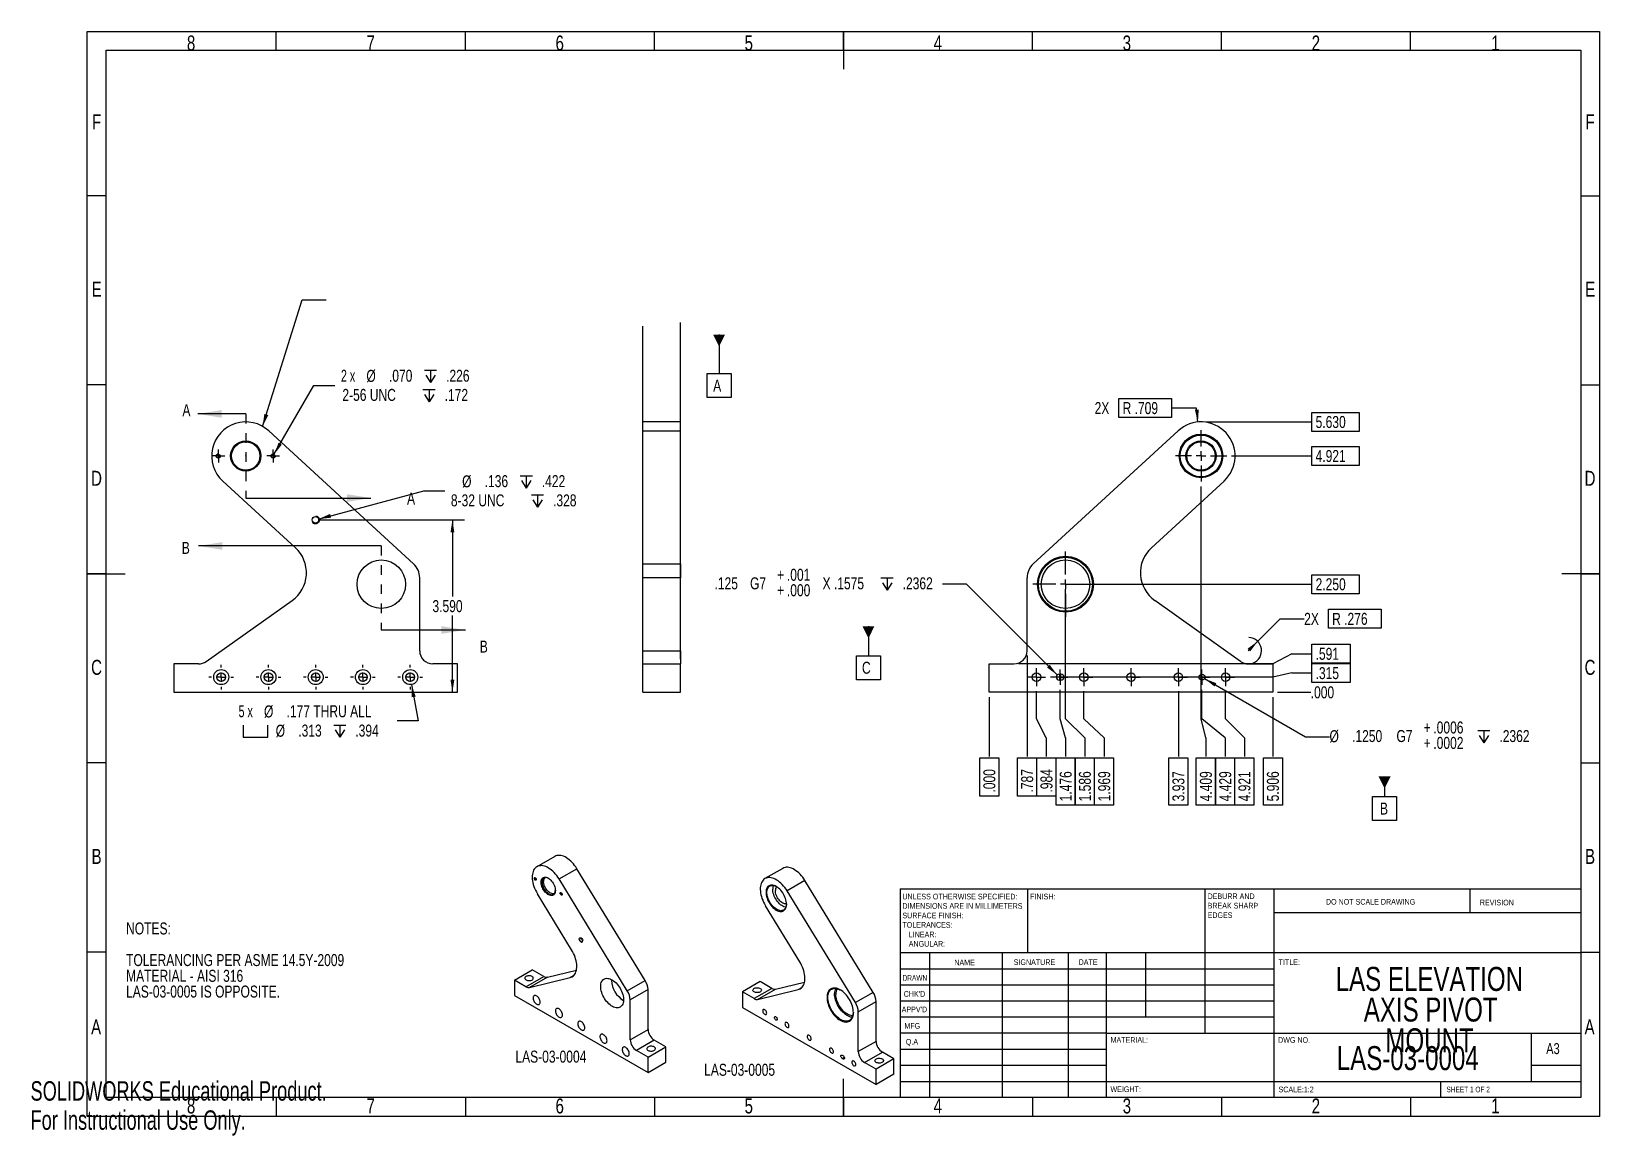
# Model space of a CAD drawing. Extents: x 0 to 16.3, y 0 to 11.5.
import ezdxf

# ---------------------------------------------------------------- set-up
doc = ezdxf.new("R2010")
doc.units = 0
doc.header["$PDSIZE"] = -1
doc.linetypes.add('SLD-DASHED', pattern=[0.075, 0.05, -0.025])
doc.linetypes.add('SLD-SOLID', pattern=[0])
doc.layers.get('0').update_dxf_attribs({"linetype": 'CONTINUOUS'})
doc.styles.add('SLDTEXTSTYLE0', font='TXT', dxfattribs={"width": 0.75})
doc.styles.add('SLDTEXTSTYLE1', font='TXT', dxfattribs={"width": 0.686449})
doc.styles.add('SLDTEXTSTYLE2', font='TXT', dxfattribs={"width": 0.6875})
doc.styles.add('SLDTEXTSTYLE3', font='TXT', dxfattribs={"width": 0.666667})
doc.styles.add('SLDTEXTSTYLE5', font='TXT', dxfattribs={"width": 0.7})
doc.dimstyles.new('SLDDIMSTYLE0', dxfattribs={"dimtxt": 0.125, "dimasz": 0.13, "dimexe": 0, "dimexo": 0.0625, "dimgap": 0.03125, "dimtad": 0, "dimtih": 1, "dimtoh": 1, "dimdec": 3, "dimlfac": 2, "dimrnd": 1e-09, "dimzin": 12, "dimtxsty": 'SLDTEXTSTYLE0', "dimsah": 1, "dimcen": 0, "dimazin": 3, "dimtfac": 1, "dimtdec": 3, "dimtofl": 0, "dimtmove": 0, "dimatfit": 3, "dimtolj": 1, "dimtzin": 12})
doc.dimstyles.new('SLDDIMSTYLE1', dxfattribs={"dimtxt": 0.125, "dimasz": 0.13, "dimexe": 0, "dimexo": 0.0625, "dimgap": 0.03125, "dimtad": 0, "dimtih": 1, "dimtoh": 1, "dimdec": 3, "dimlfac": 2, "dimrnd": 1e-09, "dimzin": 4, "dimtxsty": 'SLDTEXTSTYLE0', "dimsah": 1, "dimcen": 0, "dimazin": 3, "dimtfac": 1, "dimtofl": 0, "dimtmove": 0, "dimatfit": 3, "dimtolj": 1, "dimtzin": 12})
doc.dimstyles.new('SLDDIMSTYLE10', dxfattribs={"dimtxt": 0.125, "dimasz": 0.13, "dimexe": 0, "dimexo": 0.0625, "dimgap": -0.03125, "dimtad": 0, "dimtih": 1, "dimtoh": 1, "dimdec": 3, "dimlfac": 2, "dimrnd": 1e-09, "dimzin": 12, "dimtxsty": 'SLDTEXTSTYLE0', "dimsah": 1, "dimcen": 0, "dimazin": 3, "dimtfac": 1, "dimtdec": 3, "dimtofl": 0, "dimtmove": 0, "dimatfit": 3, "dimtolj": 1})
doc.dimstyles.new('SLDDIMSTYLE11', dxfattribs={"dimtxt": 0.125, "dimasz": 0.13, "dimexe": 0, "dimexo": 0.0625, "dimgap": -0.03125, "dimtad": 0, "dimtih": 1, "dimtoh": 1, "dimdec": 3, "dimlfac": 2, "dimrnd": 1e-09, "dimzin": 12, "dimtxsty": 'SLDTEXTSTYLE0', "dimsah": 1, "dimcen": 0, "dimazin": 3, "dimtfac": 1, "dimtdec": 3, "dimtofl": 0, "dimtmove": 0, "dimatfit": 3, "dimtolj": 1})
doc.dimstyles.new('SLDDIMSTYLE13', dxfattribs={"dimtxt": 0.18, "dimasz": 0.13, "dimexe": 0, "dimexo": 0.0625, "dimgap": 0, "dimtad": 0, "dimtih": 1, "dimtoh": 1, "dimdec": 0, "dimrnd": 1e-09, "dimzin": 0, "dimtxsty": 'STANDARD', "dimblk1": 'NONE', "dimblk2": 'NONE', "dimsah": 1, "dimcen": 0.09, "dimazin": 3, "dimtfac": 0.13, "dimtdec": 0, "dimtofl": 0, "dimtmove": 0, "dimatfit": 3, "dimtolj": 1, "dimtzin": 0})
doc.dimstyles.new('SLDDIMSTYLE2', dxfattribs={"dimtxt": 0.125, "dimasz": 0.13, "dimexe": 0, "dimexo": 0.0625, "dimgap": 0.03125, "dimtad": 0, "dimtih": 1, "dimtoh": 1, "dimdec": 3, "dimlfac": 2, "dimrnd": 1e-09, "dimzin": 4, "dimtxsty": 'SLDTEXTSTYLE0', "dimsah": 1, "dimcen": 0.09, "dimazin": 3, "dimtfac": 1, "dimtdec": 3, "dimtofl": 0, "dimtmove": 0, "dimatfit": 3, "dimtolj": 1, "dimtzin": 12})
doc.dimstyles.new('SLDDIMSTYLE4', dxfattribs={"dimtxt": 0.18, "dimasz": 0.13, "dimexe": 0, "dimexo": 0.0625, "dimgap": 0, "dimtad": 0, "dimtih": 1, "dimtoh": 1, "dimdec": 0, "dimrnd": 1e-09, "dimzin": 0, "dimtxsty": 'STANDARD', "dimsah": 1, "dimcen": 0.09, "dimazin": 3, "dimtfac": 0.13, "dimtdec": 0, "dimtofl": 0, "dimtmove": 0, "dimatfit": 3, "dimtolj": 1, "dimtzin": 0})
doc.dimstyles.new('SLDDIMSTYLE5', dxfattribs={"dimtxt": 0.125, "dimasz": 0.13, "dimexe": 0, "dimexo": 0.0625, "dimgap": -0.03125, "dimtad": 0, "dimtih": 1, "dimtoh": 1, "dimdec": 3, "dimlfac": 2, "dimrnd": 1e-09, "dimzin": 4, "dimtxsty": 'SLDTEXTSTYLE0', "dimblk1": 'NONE', "dimblk2": 'NONE', "dimsah": 1, "dimcen": 0.09, "dimazin": 3, "dimtfac": 1, "dimtdec": 3, "dimtofl": 0, "dimtmove": 0, "dimatfit": 3, "dimtolj": 1})
doc.dimstyles.new('SLDDIMSTYLE6', dxfattribs={"dimtxt": 0.125, "dimasz": 0.13, "dimexe": 0, "dimexo": 0.0625, "dimgap": -0.03125, "dimtad": 0, "dimtih": 1, "dimtoh": 1, "dimdec": 3, "dimlfac": 2, "dimrnd": 1e-09, "dimzin": 12, "dimtxsty": 'SLDTEXTSTYLE0', "dimblk1": 'NONE', "dimblk2": 'NONE', "dimsah": 1, "dimcen": 0.09, "dimazin": 3, "dimtfac": 1, "dimtdec": 3, "dimtofl": 0, "dimtmove": 0, "dimatfit": 3, "dimtolj": 1})
doc.dimstyles.new('SLDDIMSTYLE7', dxfattribs={"dimtxt": 0.125, "dimasz": 0.13, "dimexe": 0, "dimexo": 0.0625, "dimgap": 0.03125, "dimtad": 0, "dimtih": 1, "dimtoh": 1, "dimdec": 3, "dimlfac": 2, "dimrnd": 1e-09, "dimzin": 4, "dimtxsty": 'SLDTEXTSTYLE0', "dimblk1": 'NONE', "dimblk2": 'NONE', "dimsah": 1, "dimcen": 0.09, "dimazin": 3, "dimtfac": 1, "dimtdec": 3, "dimtofl": 0, "dimtmove": 0, "dimatfit": 3, "dimtolj": 1, "dimtzin": 12})
doc.dimstyles.new('SLDDIMSTYLE8', dxfattribs={"dimtxt": 0.125, "dimasz": 0.13, "dimexe": 0, "dimexo": 0.0625, "dimgap": 0.03125, "dimtad": 0, "dimtih": 1, "dimtoh": 1, "dimdec": 4, "dimlfac": 2, "dimrnd": 1e-09, "dimzin": 4, "dimtxsty": 'SLDTEXTSTYLE0', "dimsah": 1, "dimcen": 0, "dimazin": 3, "dimtol": 1, "dimtp": 0.001, "dimtfac": 1, "dimtdec": 4, "dimtofl": 0, "dimtmove": 0, "dimatfit": 3, "dimtolj": 1, "dimtzin": 0})
doc.dimstyles.new('SLDDIMSTYLE9', dxfattribs={"dimtxt": 0.125, "dimasz": 0.13, "dimexe": 0, "dimexo": 0.0625, "dimgap": 0.03125, "dimtad": 0, "dimtih": 1, "dimtoh": 1, "dimdec": 3, "dimlfac": 2, "dimrnd": 1e-09, "dimzin": 12, "dimtxsty": 'SLDTEXTSTYLE0', "dimsah": 1, "dimcen": 0, "dimazin": 3, "dimtol": 1, "dimtp": 0.001, "dimtfac": 1, "dimtdec": 4, "dimtofl": 0, "dimtmove": 0, "dimatfit": 3, "dimtolj": 1, "dimtzin": 0})

msp = doc.modelspace()

# ---------------------------------------------------------------- texts
at = {"color": 7, "linetype": 'CONTINUOUS'}
for s, insert, char_height, attachment_point, style in [('8', (1.671655, 11.45317), 0.15625, 2, 'SLDTEXTSTYLE0'), ('7', (3.541734, 11.45317), 0.15625, 2, 'SLDTEXTSTYLE0'), ('6', (5.510238, 11.45317), 0.15625, 2, 'SLDTEXTSTYLE0'), ('5', (7.478742, 11.45317), 0.15625, 2, 'SLDTEXTSTYLE0'), ('4', (9.447246, 11.45317), 0.15625, 2, 'SLDTEXTSTYLE0'), ('3', (11.415749, 11.45317), 0.15625, 2, 'SLDTEXTSTYLE0'), ('2', (13.384253, 11.45317), 0.15625, 2, 'SLDTEXTSTYLE0'), ('1', (15.254332, 11.45317), 0.15625, 2, 'SLDTEXTSTYLE0'), ('F', (0.687313, 10.630811), 0.15625, 2, 'SLDTEXTSTYLE0'), ('F', (16.238494, 10.630811), 0.15625, 2, 'SLDTEXTSTYLE0'), ('E', (0.689284, 8.888685), 0.15625, 2, 'SLDTEXTSTYLE0'), ('E', (16.240465, 8.888685), 0.15625, 2, 'SLDTEXTSTYLE0'), ('A', (1.58151, 7.613302), 0.125, 1, 'SLDTEXTSTYLE0'), ('D', (0.687114, 6.920181), 0.15625, 2, 'SLDTEXTSTYLE0'), ('D', (16.238295, 6.920181), 0.15625, 2, 'SLDTEXTSTYLE0'), ('A', (3.920359, 6.693987), 0.125, 1, 'SLDTEXTSTYLE0'), ('B', (1.575186, 6.180237), 0.125, 1, 'SLDTEXTSTYLE0'), ('B', (4.677857, 5.152134), 0.125, 1, 'SLDTEXTSTYLE0'), ('C', (0.687349, 4.951677), 0.15625, 2, 'SLDTEXTSTYLE0'), ('C', (16.23853, 4.951677), 0.15625, 2, 'SLDTEXTSTYLE0'), ('B', (0.687819, 2.983173), 0.15625, 2, 'SLDTEXTSTYLE0'), ('B', (16.239, 2.983173), 0.15625, 2, 'SLDTEXTSTYLE0'), ('FINISH:', (10.408319, 2.516507), 0.0590551, 1, 'SLDTEXTSTYLE0'), ('DO NOT SCALE DRAWING', (13.488765, 2.461929), 0.05905512, 1, 'SLDTEXTSTYLE0'), ('REVISION', (15.091637, 2.45413), 0.0590551, 1, 'SLDTEXTSTYLE0'), ('NAME', (9.618986, 1.830767), 0.0590551, 1, 'SLDTEXTSTYLE0'), ('SIGNATURE', (10.237543, 1.83314), 0.0590551, 1, 'SLDTEXTSTYLE0'), ('DATE', (10.913965, 1.833708), 0.0590551, 1, 'SLDTEXTSTYLE0'), ('TITLE:', (12.995676, 1.833708), 0.0590551, 1, 'SLDTEXTSTYLE0'), ('DRAWN', (9.080447, 1.668692), 0.0590551, 1, 'SLDTEXTSTYLE1'), ("CHK'D", (9.092095, 1.502435), 0.0590551, 1, 'SLDTEXTSTYLE0'), ("APPV'D", (9.070934, 1.341176), 0.0590551, 1, 'SLDTEXTSTYLE0'), ('A', (0.682665, 1.207107), 0.15625, 2, 'SLDTEXTSTYLE0'), ('MFG', (9.099371, 1.169913), 0.0590551, 1, 'SLDTEXTSTYLE0'), ('A', (16.233846, 1.207107), 0.15625, 2, 'SLDTEXTSTYLE0'), ('Q.A', (9.114529, 1.004121), 0.0590551, 1, 'SLDTEXTSTYLE0'), ('MATERIAL:', (11.2459, 1.023073), 0.0590551, 1, 'SLDTEXTSTYLE0'), ('DWG NO.', (12.990276, 1.023073), 0.0590551, 1, 'SLDTEXTSTYLE0'), ('LAS-03-0004', (5.048846, 0.882465), 0.125, 1, 'SLDTEXTSTYLE0'), ('LAS-03-0004', (14.340537, 0.929406), 0.25, 2, 'SLDTEXTSTYLE0'), ('A3', (15.782329, 0.960881), 0.1145833, 1, 'SLDTEXTSTYLE0'), ('LAS-03-0005', (7.013975, 0.745601), 0.125, 1, 'SLDTEXTSTYLE0'), ('SOLIDWORKS Educational Product.', (0, 0.564193), 0.2022874, 1, 'SLDTEXTSTYLE5'), ('WEIGHT:', (11.244796, 0.509815), 0.059, 1, 'SLDTEXTSTYLE0'), ('SCALE:1:2', (12.995038, 0.507877), 0.0590551, 1, 'SLDTEXTSTYLE0'), ('SHEET 1 OF 2', (14.74324, 0.507877), 0.05905512, 1, 'SLDTEXTSTYLE2'), ('8', (1.671655, 0.384748), 0.15625, 2, 'SLDTEXTSTYLE0'), ('7', (3.541734, 0.384748), 0.15625, 2, 'SLDTEXTSTYLE0'), ('6', (5.510238, 0.384748), 0.15625, 2, 'SLDTEXTSTYLE0'), ('5', (7.478742, 0.384748), 0.15625, 2, 'SLDTEXTSTYLE0'), ('4', (9.447246, 0.384748), 0.15625, 2, 'SLDTEXTSTYLE0'), ('3', (11.415749, 0.384748), 0.15625, 2, 'SLDTEXTSTYLE0'), ('2', (13.384253, 0.384748), 0.15625, 2, 'SLDTEXTSTYLE0'), ('1', (15.254332, 0.384748), 0.15625, 2, 'SLDTEXTSTYLE0'), ('For Instructional Use Only.', (0, 0.260762), 0.2022874, 1, 'SLDTEXTSTYLE5')]:
    msp.add_mtext(s, dxfattribs=dict(at, insert=insert, char_height=char_height, attachment_point=attachment_point, style=style))

# ---------------------------------------------------------------- blocks, each defined once
blk = doc.blocks.new('SW_NOTE_0')
at = {"color": 0, "linetype": 'CONTINUOUS', "char_height": 0.125, "attachment_point": 1, "style": 'SLDTEXTSTYLE0'}
for s, insert in [('NOTES:', (0, 0.161)), ('TOLERANCING PER ASME 14.5Y-2009', (0, -0.168)), ('MATERIAL - AISI 316', (0, -0.332)), ('LAS-03-0005 IS OPPOSITE.', (0, -0.496))]:
    blk.add_mtext(s, dxfattribs=dict(at, insert=insert))
blk = doc.blocks.new('SW_NOTE_0_1')
at = {"color": 0, "linetype": 'CONTINUOUS', "attachment_point": 1, "style": 'SLDTEXTSTYLE0'}
for s, insert, char_height in [('UNLESS OTHERWISE SPECIFIED:', (0, 0.076), 0.05906), ('SURFACE FINISH:', (0, -0.121), 0.05906), ('DIMENSIONS ARE IN MILLIMETERS', (0, -0.022), 0.05906), ('TOLERANCES:', (0, -0.219), 0.05906), ('LINEAR:', (0.066, -0.318), 0.0591), ('ANGULAR:', (0.066, -0.416), 0.0591)]:
    blk.add_mtext(s, dxfattribs=dict(at, insert=insert, char_height=char_height))
blk = doc.blocks.new('SW_NOTE_0_2')
at = {"color": 0, "linetype": 'CONTINUOUS', "attachment_point": 1, "style": 'SLDTEXTSTYLE0'}
for s, insert, char_height in [('DEBURR AND', (0, 0.076), 0.0591), ('BREAK SHARP', (0, -0.022), 0.05906), ('EDGES', (0, -0.121), 0.0591)]:
    blk.add_mtext(s, dxfattribs=dict(at, insert=insert, char_height=char_height))
blk = doc.blocks.new('SW_NOTE_0_3')
at = {"color": 0, "linetype": 'CONTINUOUS', "char_height": 0.25, "attachment_point": 2, "style": 'SLDTEXTSTYLE0'}
for s, insert in [('LAS ELEVATION', (1.176, 0.322)), ('AXIS PIVOT', (1.19, 0.003)), ('MOUNT', (1.178, -0.317))]:
    blk.add_mtext(s, dxfattribs=dict(at, insert=insert))
blk = doc.blocks.new('SW_SYMBOL_HOLE_SPOT')
at = {"color": 0, "linetype": 'SLD-SOLID'}
for p, q in [((0, 34.4), (0, 3)), ((0, 3), (63, 3)), ((63, 3), (63, 34.4))]:
    blk.add_line(p, q, dxfattribs=at)
blk = doc.blocks.new('SW_SYMBOL_HOLE_DEPTH')
at = {"color": 0, "linetype": 'SLD-SOLID'}
for p, q in [((0, 34.4), (31.5, 34.4)), ((3.9, 21.9), (15.7, 3)), ((15.7, 34.4), (15.7, 3)), ((27.6, 21.9), (15.7, 3))]:
    blk.add_line(p, q, dxfattribs=at)
blk = doc.blocks.new('_D')
at = {"color": 7, "linetype": 'SLD-SOLID'}
for p, q in [((3.967, 4.695), (4.035, 4.316)), ((4.035, 4.316), (3.816, 4.316))]:
    blk.add_line(p, q, dxfattribs=at)
blk.add_solid([(3.967, 4.695), (3.97, 4.563), (4.01, 4.57)], dxfattribs=at)
at = {"color": 7, "linetype": 'SLD-SOLID', "xscale": 0.0040555664, "yscale": 0.0040555664, "zscale": 0.0040555664}
for name, p in [('SW_SYMBOL_HOLE_SPOT', (2.215, 4.133)), ('SW_SYMBOL_HOLE_DEPTH', (3.157, 4.133))]:
    blk.add_blockref(name, p, dxfattribs=at)
at = {"color": 7, "linetype": 'SLD-SOLID', "char_height": 0.125, "attachment_point": 1}
for s, insert, style in [('5 x', (2.166, 4.479), 'SLDTEXTSTYLE3'), ('%%c', (2.431, 4.477), 'SLDTEXTSTYLE0'), ('.177 THRU ALL', (2.666, 4.479), 'SLDTEXTSTYLE0'), ('%%c', (2.553, 4.276), 'SLDTEXTSTYLE0'), ('.313', (2.788, 4.278), 'SLDTEXTSTYLE0'), ('.394', (3.382, 4.278), 'SLDTEXTSTYLE0')]:
    blk.add_mtext(s, dxfattribs=dict(at, insert=insert, style=style))
blk = doc.blocks.new('_D_1')
at = {"color": 7, "linetype": 'SLD-SOLID'}
for p, q in [((2.535, 7.09), (2.951, 7.81)), ((2.951, 7.81), (3.17, 7.81))]:
    blk.add_line(p, q, dxfattribs=at)
blk.add_solid([(2.535, 7.09), (2.617, 7.193), (2.583, 7.213)], dxfattribs=at)
at = {"color": 7, "linetype": 'SLD-SOLID', "xscale": 0.0040555664, "yscale": 0.0040555664, "zscale": 0.0040555664}
for p in [(4.101, 7.828), (4.086, 7.627)]:
    blk.add_blockref('SW_SYMBOL_HOLE_DEPTH', p, dxfattribs=at)
at = {"color": 7, "linetype": 'SLD-SOLID', "char_height": 0.125, "attachment_point": 1}
for s, insert, style in [('2 x', (3.232, 7.973), 'SLDTEXTSTYLE3'), ('%%c', (3.497, 7.971), 'SLDTEXTSTYLE0'), ('.070', (3.732, 7.973), 'SLDTEXTSTYLE0'), ('.226', (4.327, 7.973), 'SLDTEXTSTYLE0'), ('2-56 UNC', (3.247, 7.773), 'SLDTEXTSTYLE0'), ('.172', (4.312, 7.773), 'SLDTEXTSTYLE0')]:
    blk.add_mtext(s, dxfattribs=dict(at, insert=insert, style=style))
blk = doc.blocks.new('_D_2')
at = {"color": 7, "linetype": 'SLD-SOLID'}
for p, q in [((2.999, 6.418), (4.095, 6.712)), ((4.095, 6.712), (4.314, 6.712))]:
    blk.add_line(p, q, dxfattribs=at)
blk.add_solid([(2.999, 6.418), (3.13, 6.432), (3.119, 6.471)], dxfattribs=at)
at = {"color": 7, "linetype": 'SLD-SOLID', "xscale": 0.0040555664, "yscale": 0.0040555664, "zscale": 0.0040555664}
for p in [(5.098, 6.729), (5.215, 6.529)]:
    blk.add_blockref('SW_SYMBOL_HOLE_DEPTH', p, dxfattribs=at)
at = {"color": 7, "linetype": 'SLD-SOLID', "char_height": 0.125, "attachment_point": 1, "style": 'SLDTEXTSTYLE0'}
for s, insert in [('%%c', (4.494, 6.873)), ('.136', (4.729, 6.875)), ('.422', (5.324, 6.875)), ('8-32 UNC', (4.377, 6.675)), ('.328', (5.441, 6.675))]:
    blk.add_mtext(s, dxfattribs=dict(at, insert=insert))
blk = doc.blocks.new('_D_3')
at = {"color": 7, "linetype": 'SLD-SOLID'}
for p, q in [((3.016, 6.409), (4.518, 6.409)), ((4.393, 6.409), (4.393, 5.611)), ((4.393, 4.614), (4.393, 5.412))]:
    blk.add_line(p, q, dxfattribs=at)
for points in [[(4.393, 6.409), (4.373, 6.279), (4.413, 6.279)], [(4.393, 4.614), (4.413, 4.744), (4.373, 4.744)]]:
    blk.add_solid(points, dxfattribs=at)
at = {"color": 7, "linetype": 'SLD-SOLID', "insert": (4.185, 5.574), "char_height": 0.125, "attachment_point": 1, "style": 'SLDTEXTSTYLE0'}
blk.add_mtext('3.590', dxfattribs=at)
blk = doc.blocks.new('SW_CENTERMARKSYMBOL_0')
at = {"color": 0, "linetype": 'SLD-SOLID'}
for p, q in [((-0.1, 0), (-0.128125, 0)), ((0, 0), (-0.05, 0)), ((0, 0.1), (0, 0.128125)), ((0, 0), (0, 0.05)), ((0, 0), (0, -0.05)), ((0, 0), (0.05, 0)), ((0.1, 0), (0.128125, 0)), ((0, -0.1), (0, -0.128125))]:
    blk.add_line(p, q, dxfattribs=at)
blk = doc.blocks.new('SW_CENTERMARKSYMBOL_1')
at = {"color": 0, "linetype": 'SLD-SOLID'}
for p, q in [((-0.1, 0), (-0.128125, 0)), ((0, 0), (-0.05, 0)), ((0, 0.1), (0, 0.128125)), ((0, 0), (0, 0.05)), ((0, 0), (0, -0.05)), ((0, 0), (0.05, 0)), ((0.1, 0), (0.128125, 0)), ((0, -0.1), (0, -0.128125))]:
    blk.add_line(p, q, dxfattribs=at)
blk = doc.blocks.new('SW_CENTERMARKSYMBOL_2')
at = {"color": 0, "linetype": 'SLD-SOLID'}
for p, q in [((-0.1, 0), (-0.128125, 0)), ((0, 0), (-0.05, 0)), ((0, 0.1), (0, 0.128125)), ((0, 0), (0, 0.05)), ((0, 0), (0, -0.05)), ((0, 0), (0.05, 0)), ((0.1, 0), (0.128125, 0)), ((0, -0.1), (0, -0.128125))]:
    blk.add_line(p, q, dxfattribs=at)
blk = doc.blocks.new('SW_CENTERMARKSYMBOL_3')
at = {"color": 0, "linetype": 'SLD-SOLID'}
for p, q in [((-0.1, 0), (-0.128125, 0)), ((0, 0), (-0.05, 0)), ((0, 0.1), (0, 0.128125)), ((0, 0), (0, 0.05)), ((0, 0), (0, -0.05)), ((0, 0), (0.05, 0)), ((0.1, 0), (0.128125, 0)), ((0, -0.1), (0, -0.128125))]:
    blk.add_line(p, q, dxfattribs=at)
blk = doc.blocks.new('SW_CENTERMARKSYMBOL_4')
at = {"color": 0, "linetype": 'SLD-SOLID'}
for p, q in [((-0.1, 0), (-0.128125, 0)), ((0, 0), (-0.05, 0)), ((0, 0.1), (0, 0.128125)), ((0, 0), (0, 0.05)), ((0, 0), (0, -0.05)), ((0, 0), (0.05, 0)), ((0.1, 0), (0.128125, 0)), ((0, -0.1), (0, -0.128125))]:
    blk.add_line(p, q, dxfattribs=at)
blk = doc.blocks.new('SW_CENTERMARKSYMBOL_5')
at = {"color": 0, "linetype": 'SLD-SOLID'}
for p, q in [((-0.05, 0), (-0.0675, 0)), ((0, 0), (-0.05, 0)), ((0, 0.05), (0, 0.0675)), ((0, 0), (0, 0.05)), ((0, 0), (0, -0.05)), ((0, 0), (0.05, 0)), ((0.05, 0), (0.0675, 0)), ((0, -0.05), (0, -0.0675))]:
    blk.add_line(p, q, dxfattribs=at)
blk = doc.blocks.new('SW_CENTERMARKSYMBOL_6')
at = {"color": 0, "linetype": 'SLD-SOLID'}
for p, q in [((-0.05, 0), (-0.0675, 0)), ((0, 0), (-0.05, 0)), ((0, 0.05), (0, 0.0675)), ((0, 0), (0, 0.05)), ((0, 0), (0, -0.05)), ((0, 0), (0.05, 0)), ((0.05, 0), (0.0675, 0)), ((0, -0.05), (0, -0.0675))]:
    blk.add_line(p, q, dxfattribs=at)
blk = doc.blocks.new('_D_4')
at = {"color": 7, "linetype": 'SLD-SOLID'}
for p, q in [((9.983, 4.564), (9.983, 3.944)), ((9.884, 3.532), (9.884, 3.931)), ((9.884, 3.931), (10.083, 3.931)), ((10.083, 3.931), (10.083, 3.532)), ((10.083, 3.532), (9.884, 3.532))]:
    blk.add_line(p, q, dxfattribs=at)
at = {"color": 7, "linetype": 'SLD-SOLID', "insert": (9.921, 3.57), "char_height": 0.125, "attachment_point": 1, "rotation": 90, "style": 'SLDTEXTSTYLE0'}
blk.add_mtext('.000', dxfattribs=at)
blk = doc.blocks.new('_NONE')
blk = doc.blocks.new('_D_5')
at = {"color": 7, "linetype": 'SLD-SOLID'}
for p, q in [((10.377, 4.997), (10.377, 3.944)), ((10.278, 3.532), (10.278, 3.931)), ((10.278, 3.931), (10.476, 3.931)), ((10.476, 3.931), (10.476, 3.532)), ((10.476, 3.532), (10.278, 3.532))]:
    blk.add_line(p, q, dxfattribs=at)
at = {"color": 7, "linetype": 'SLD-SOLID', "insert": (10.315, 3.57), "char_height": 0.125, "attachment_point": 1, "rotation": 90, "style": 'SLDTEXTSTYLE0'}
blk.add_mtext('.787', dxfattribs=at)
blk = doc.blocks.new('_D_6')
at = {"color": 7, "linetype": 'SLD-SOLID'}
for p, q in [((10.475, 4.338), (10.475, 4.627)), ((10.577, 4.141), (10.475, 4.338)), ((10.577, 4.141), (10.577, 3.944)), ((10.478, 3.532), (10.478, 3.931)), ((10.478, 3.931), (10.677, 3.931)), ((10.677, 3.931), (10.677, 3.532)), ((10.677, 3.532), (10.478, 3.532))]:
    blk.add_line(p, q, dxfattribs=at)
at = {"color": 7, "linetype": 'SLD-SOLID', "insert": (10.516, 3.57), "char_height": 0.125, "attachment_point": 1, "rotation": 90, "style": 'SLDTEXTSTYLE0'}
blk.add_mtext('.984', dxfattribs=at)
blk = doc.blocks.new('_D_7')
at = {"color": 7, "linetype": 'SLD-SOLID'}
for p, q in [((10.721, 4.338), (10.721, 4.64)), ((10.778, 4.141), (10.721, 4.338)), ((10.778, 4.141), (10.778, 3.944)), ((10.679, 3.44), (10.679, 3.931)), ((10.679, 3.931), (10.877, 3.931)), ((10.877, 3.931), (10.877, 3.44)), ((10.877, 3.44), (10.679, 3.44))]:
    blk.add_line(p, q, dxfattribs=at)
at = {"color": 7, "linetype": 'SLD-SOLID', "insert": (10.716, 3.478), "char_height": 0.125, "attachment_point": 1, "rotation": 90, "style": 'SLDTEXTSTYLE0'}
blk.add_mtext('1.476', dxfattribs=at)
blk = doc.blocks.new('_D_8')
at = {"color": 7, "linetype": 'SLD-SOLID'}
for p, q in [((10.776, 4.338), (10.776, 5.689)), ((10.978, 4.141), (10.776, 4.338)), ((10.978, 4.141), (10.978, 3.944)), ((10.879, 3.44), (10.879, 3.931)), ((10.879, 3.931), (11.077, 3.931)), ((11.077, 3.931), (11.077, 3.44)), ((11.077, 3.44), (10.879, 3.44))]:
    blk.add_line(p, q, dxfattribs=at)
at = {"color": 7, "linetype": 'SLD-SOLID', "insert": (10.916, 3.478), "char_height": 0.125, "attachment_point": 1, "rotation": 90, "style": 'SLDTEXTSTYLE0'}
blk.add_mtext('1.586', dxfattribs=at)
blk = doc.blocks.new('_D_9')
at = {"color": 7, "linetype": 'SLD-SOLID'}
for p, q in [((10.968, 4.338), (10.968, 4.627)), ((11.179, 4.141), (10.968, 4.338)), ((11.179, 4.141), (11.179, 3.944)), ((11.079, 3.44), (11.079, 3.931)), ((11.079, 3.931), (11.278, 3.931)), ((11.278, 3.931), (11.278, 3.44)), ((11.278, 3.44), (11.079, 3.44))]:
    blk.add_line(p, q, dxfattribs=at)
at = {"color": 7, "linetype": 'SLD-SOLID', "insert": (11.117, 3.478), "char_height": 0.125, "attachment_point": 1, "rotation": 90, "style": 'SLDTEXTSTYLE0'}
blk.add_mtext('1.969', dxfattribs=at)
blk = doc.blocks.new('_D_10')
at = {"color": 7, "linetype": 'SLD-SOLID'}
for p, q in [((11.952, 4.627), (11.952, 3.944)), ((11.853, 3.44), (11.853, 3.931)), ((11.853, 3.931), (12.051, 3.931)), ((12.051, 3.931), (12.051, 3.44)), ((12.051, 3.44), (11.853, 3.44))]:
    blk.add_line(p, q, dxfattribs=at)
at = {"color": 7, "linetype": 'SLD-SOLID', "insert": (11.89, 3.478), "char_height": 0.125, "attachment_point": 1, "rotation": 90, "style": 'SLDTEXTSTYLE0'}
blk.add_mtext('3.937', dxfattribs=at)
blk = doc.blocks.new('_D_11')
at = {"color": 7, "linetype": 'SLD-SOLID'}
for p, q in [((12.188, 4.338), (12.188, 6.758)), ((12.238, 4.141), (12.188, 4.338)), ((12.238, 4.141), (12.238, 3.944)), ((12.139, 3.44), (12.139, 3.931)), ((12.139, 3.931), (12.337, 3.931)), ((12.337, 3.931), (12.337, 3.44)), ((12.337, 3.44), (12.139, 3.44))]:
    blk.add_line(p, q, dxfattribs=at)
at = {"color": 7, "linetype": 'SLD-SOLID', "insert": (12.176, 3.478), "char_height": 0.125, "attachment_point": 1, "rotation": 90, "style": 'SLDTEXTSTYLE0'}
blk.add_mtext('4.409', dxfattribs=at)
blk = doc.blocks.new('_D_12')
at = {"color": 7, "linetype": 'SLD-SOLID'}
for p, q in [((12.198, 4.338), (12.198, 4.64)), ((12.439, 4.141), (12.198, 4.338)), ((12.439, 4.141), (12.439, 3.944)), ((12.339, 3.44), (12.339, 3.931)), ((12.339, 3.931), (12.538, 3.931)), ((12.538, 3.931), (12.538, 3.44)), ((12.538, 3.44), (12.339, 3.44))]:
    blk.add_line(p, q, dxfattribs=at)
at = {"color": 7, "linetype": 'SLD-SOLID', "insert": (12.377, 3.478), "char_height": 0.125, "attachment_point": 1, "rotation": 90, "style": 'SLDTEXTSTYLE0'}
blk.add_mtext('4.429', dxfattribs=at)
blk = doc.blocks.new('_D_13')
at = {"color": 7, "linetype": 'SLD-SOLID'}
for p, q in [((12.444, 4.338), (12.444, 4.627)), ((12.639, 4.141), (12.444, 4.338)), ((12.639, 4.141), (12.639, 3.944)), ((12.54, 3.44), (12.54, 3.931)), ((12.54, 3.931), (12.738, 3.931)), ((12.738, 3.931), (12.738, 3.44)), ((12.738, 3.44), (12.54, 3.44))]:
    blk.add_line(p, q, dxfattribs=at)
at = {"color": 7, "linetype": 'SLD-SOLID', "insert": (12.577, 3.478), "char_height": 0.125, "attachment_point": 1, "rotation": 90, "style": 'SLDTEXTSTYLE0'}
blk.add_mtext('4.921', dxfattribs=at)
blk = doc.blocks.new('_D_14')
at = {"color": 7, "linetype": 'SLD-SOLID'}
for p, q in [((12.936, 4.564), (12.936, 3.944)), ((12.837, 3.44), (12.837, 3.931)), ((12.837, 3.931), (13.035, 3.931)), ((13.035, 3.931), (13.035, 3.44)), ((13.035, 3.44), (12.837, 3.44))]:
    blk.add_line(p, q, dxfattribs=at)
at = {"color": 7, "linetype": 'SLD-SOLID', "insert": (12.874, 3.478), "char_height": 0.125, "attachment_point": 1, "rotation": 90, "style": 'SLDTEXTSTYLE0'}
blk.add_mtext('5.906', dxfattribs=at)
blk = doc.blocks.new('_D_15')
at = {"color": 7, "linetype": 'SLD-SOLID'}
blk.add_line((12.986, 4.614), (13.33, 4.614), dxfattribs=at)
at = {"color": 7, "linetype": 'SLD-SOLID', "insert": (13.33, 4.676), "char_height": 0.125, "attachment_point": 1, "style": 'SLDTEXTSTYLE0'}
blk.add_mtext('.000', dxfattribs=at)
blk = doc.blocks.new('_D_16')
at = {"color": 7, "linetype": 'SLD-SOLID'}
for p, q in [((13.342, 4.715), (13.342, 4.914)), ((13.342, 4.914), (13.742, 4.914)), ((13.742, 4.914), (13.742, 4.715)), ((12.936, 4.772), (10.62, 4.772)), ((13.133, 4.815), (12.936, 4.772)), ((13.133, 4.815), (13.33, 4.815)), ((13.742, 4.715), (13.342, 4.715))]:
    blk.add_line(p, q, dxfattribs=at)
at = {"color": 7, "linetype": 'SLD-SOLID', "insert": (13.381, 4.876), "char_height": 0.125, "attachment_point": 1, "style": 'SLDTEXTSTYLE0'}
blk.add_mtext('.315', dxfattribs=at)
blk = doc.blocks.new('_D_17')
at = {"color": 7, "linetype": 'SLD-SOLID'}
for p, q in [((13.342, 4.916), (13.342, 5.114)), ((13.342, 5.114), (13.742, 5.114)), ((13.742, 5.114), (13.742, 4.916)), ((12.936, 4.909), (10.289, 4.909)), ((13.133, 5.015), (12.936, 4.909)), ((13.133, 5.015), (13.33, 5.015)), ((13.742, 4.916), (13.342, 4.916))]:
    blk.add_line(p, q, dxfattribs=at)
at = {"color": 7, "linetype": 'SLD-SOLID', "insert": (13.381, 5.077), "char_height": 0.125, "attachment_point": 1, "style": 'SLDTEXTSTYLE0'}
blk.add_mtext('.591', dxfattribs=at)
blk = doc.blocks.new('_D_18')
at = {"color": 7, "linetype": 'SLD-SOLID'}
for p, q in [((10.826, 5.739), (13.33, 5.739)), ((13.342, 5.64), (13.342, 5.838)), ((13.342, 5.838), (13.834, 5.838)), ((13.834, 5.838), (13.834, 5.64)), ((13.834, 5.64), (13.342, 5.64))]:
    blk.add_line(p, q, dxfattribs=at)
at = {"color": 7, "linetype": 'SLD-SOLID', "insert": (13.381, 5.801), "char_height": 0.125, "attachment_point": 1, "style": 'SLDTEXTSTYLE0'}
blk.add_mtext('2.250', dxfattribs=at)
blk = doc.blocks.new('_D_19')
at = {"color": 7, "linetype": 'SLD-SOLID'}
for p, q in [((12.505, 7.075), (13.33, 7.075)), ((13.342, 6.976), (13.342, 7.174)), ((13.342, 7.174), (13.834, 7.174)), ((13.834, 7.174), (13.834, 6.976)), ((13.834, 6.976), (13.342, 6.976))]:
    blk.add_line(p, q, dxfattribs=at)
at = {"color": 7, "linetype": 'SLD-SOLID', "insert": (13.381, 7.137), "char_height": 0.125, "attachment_point": 1, "style": 'SLDTEXTSTYLE0'}
blk.add_mtext('4.921', dxfattribs=at)
blk = doc.blocks.new('_D_20')
at = {"color": 7, "linetype": 'SLD-SOLID'}
for p, q in [((13.342, 7.33), (13.342, 7.528)), ((13.342, 7.528), (13.834, 7.528)), ((13.834, 7.528), (13.834, 7.33)), ((12.238, 7.429), (13.33, 7.429)), ((13.834, 7.33), (13.342, 7.33))]:
    blk.add_line(p, q, dxfattribs=at)
at = {"color": 7, "linetype": 'SLD-SOLID', "insert": (13.381, 7.491), "char_height": 0.125, "attachment_point": 1, "style": 'SLDTEXTSTYLE0'}
blk.add_mtext('5.630', dxfattribs=at)
blk = doc.blocks.new('_D_21')
at = {"color": 7, "linetype": 'SLD-SOLID'}
for p, q in [((12.225, 4.756), (13.276, 4.149)), ((13.276, 4.149), (13.526, 4.149))]:
    blk.add_line(p, q, dxfattribs=at)
blk.add_solid([(12.225, 4.756), (12.328, 4.674), (12.348, 4.708)], dxfattribs=at)
at = {"color": 7, "linetype": 'SLD-SOLID', "xscale": 0.0040555664, "yscale": 0.0040555664, "zscale": 0.0040555664}
blk.add_blockref('SW_SYMBOL_HOLE_DEPTH', (15.069, 4.075), dxfattribs=at)
at = {"color": 7, "linetype": 'SLD-SOLID', "char_height": 0.125, "attachment_point": 1, "style": 'SLDTEXTSTYLE0'}
for s, insert in [('+', (14.506, 4.31)), ('.0006', (14.607, 4.31)), ('%%c', (13.526, 4.219)), ('.1250', (13.761, 4.221)), ('G7', (14.223, 4.221)), ('+', (14.506, 4.149)), ('.0002', (14.607, 4.149)), ('.2362', (15.295, 4.221))]:
    blk.add_mtext(s, dxfattribs=dict(at, insert=insert))
blk = doc.blocks.new('_D_22')
at = {"color": 7, "linetype": 'SLD-SOLID'}
for p, q in [((9.746, 5.739), (9.496, 5.739)), ((10.691, 4.794), (9.746, 5.739))]:
    blk.add_line(p, q, dxfattribs=at)
blk.add_solid([(10.691, 4.794), (10.613, 4.9), (10.585, 4.872)], dxfattribs=at)
at = {"color": 7, "linetype": 'SLD-SOLID', "xscale": 0.0040555664, "yscale": 0.0040555664, "zscale": 0.0040555664}
blk.add_blockref('SW_SYMBOL_HOLE_DEPTH', (8.855, 5.665), dxfattribs=at)
at = {"color": 7, "linetype": 'SLD-SOLID', "char_height": 0.125, "attachment_point": 1, "style": 'SLDTEXTSTYLE0'}
for s, insert in [('+', (7.775, 5.9)), ('.001', (7.876, 5.9)), ('.125', (7.122, 5.811)), ('G7', (7.492, 5.811)), ('+', (7.775, 5.739)), ('.000', (7.876, 5.739)), ('X .1575', (8.247, 5.811)), ('.2362', (9.081, 5.811))]:
    blk.add_mtext(s, dxfattribs=dict(at, insert=insert))
blk = doc.blocks.new('_D_23')
at = {"color": 7, "linetype": 'SLD-SOLID'}
for p, q in [((13.515, 5.28), (13.515, 5.479)), ((13.515, 5.479), (14.062, 5.479)), ((14.062, 5.479), (14.062, 5.28)), ((12.778, 5.145), (13.012, 5.379)), ((13.012, 5.379), (13.262, 5.379)), ((14.062, 5.28), (13.515, 5.28)), ((12.68, 5.047), (12.778, 5.145))]:
    blk.add_line(p, q, dxfattribs=at)
blk.add_arc((12.68, 5.047), 0.138, 289.9437, 87.2125, dxfattribs=at)
blk.add_solid([(12.778, 5.145), (12.672, 5.067), (12.7, 5.039)], dxfattribs=at)
at = {"color": 7, "linetype": 'SLD-SOLID', "char_height": 0.125, "attachment_point": 1, "style": 'SLDTEXTSTYLE0'}
for s, insert in [('2X', (13.262, 5.441)), ('R .276', (13.553, 5.441))]:
    blk.add_mtext(s, dxfattribs=dict(at, insert=insert))
blk = doc.blocks.new('_D_24')
at = {"color": 7, "linetype": 'SLD-SOLID'}
for p, q in [((11.333, 7.475), (11.333, 7.674)), ((11.333, 7.674), (11.88, 7.674)), ((11.88, 7.674), (11.88, 7.475)), ((12.142, 7.574), (11.892, 7.574)), ((12.156, 7.428), (12.142, 7.574)), ((11.88, 7.475), (11.333, 7.475))]:
    blk.add_line(p, q, dxfattribs=at)
blk.add_solid([(12.156, 7.428), (12.164, 7.559), (12.124, 7.555)], dxfattribs=at)
at = {"color": 7, "linetype": 'SLD-SOLID', "char_height": 0.125, "attachment_point": 1, "style": 'SLDTEXTSTYLE0'}
for s, insert in [('2X', (11.08, 7.636)), ('R .709', (11.371, 7.636))]:
    blk.add_mtext(s, dxfattribs=dict(at, insert=insert))
blk = doc.blocks.new('SW_CENTERMARKSYMBOL_7')
at = {"color": 0, "linetype": 'SLD-SOLID'}
for p, q in [((0, 0.1), (0, 0.267)), ((-0.1, 0), (-0.267, 0)), ((0, 0), (-0.05, 0)), ((0, 0), (0, 0.05)), ((0, 0), (0, -0.05)), ((0, 0), (0.05, 0)), ((0.1, 0), (0.267, 0)), ((0, -0.1), (0, -0.267))]:
    blk.add_line(p, q, dxfattribs=at)
blk = doc.blocks.new('SW_CENTERMARKSYMBOL_8')
at = {"color": 0, "linetype": 'SLD-SOLID'}
for p, q in [((-0.05, 0), (-0.09425, 0)), ((0, 0), (-0.05, 0)), ((0, 0.05), (0, 0.09425)), ((0, 0), (0, 0.05)), ((0, 0), (0, -0.05)), ((0, 0), (0.05, 0)), ((0.05, 0), (0.09425, 0)), ((0, -0.05), (0, -0.09425))]:
    blk.add_line(p, q, dxfattribs=at)
blk = doc.blocks.new('SW_CENTERMARKSYMBOL_9')
at = {"color": 0, "linetype": 'SLD-SOLID'}
for p, q in [((-0.05, 0), (-0.09425, 0)), ((0, 0), (-0.05, 0)), ((0, 0.05), (0, 0.09425)), ((0, 0), (0, 0.05)), ((0, 0), (0, -0.05)), ((0, 0), (0.05, 0)), ((0.05, 0), (0.09425, 0)), ((0, -0.05), (0, -0.09425))]:
    blk.add_line(p, q, dxfattribs=at)
blk = doc.blocks.new('SW_CENTERMARKSYMBOL_10')
at = {"color": 0, "linetype": 'SLD-SOLID'}
for p, q in [((-0.05, 0), (-0.09425, 0)), ((0, 0), (-0.05, 0)), ((0, 0.05), (0, 0.09425)), ((0, 0), (0, 0.05)), ((0, 0), (0, -0.05)), ((0, 0), (0.05, 0)), ((0.05, 0), (0.09425, 0)), ((0, -0.05), (0, -0.09425))]:
    blk.add_line(p, q, dxfattribs=at)
blk = doc.blocks.new('SW_CENTERMARKSYMBOL_11')
at = {"color": 0, "linetype": 'SLD-SOLID'}
for p, q in [((-0.05, 0), (-0.09425, 0)), ((0, 0), (-0.05, 0)), ((0, 0.05), (0, 0.09425)), ((0, 0), (0, 0.05)), ((0, 0), (0, -0.05)), ((0, 0), (0.05, 0)), ((0.05, 0), (0.09425, 0)), ((0, -0.05), (0, -0.09425))]:
    blk.add_line(p, q, dxfattribs=at)
blk = doc.blocks.new('SW_CENTERMARKSYMBOL_12')
at = {"color": 0, "linetype": 'SLD-SOLID'}
for p, q in [((-0.05, 0), (-0.09425, 0)), ((0, 0), (-0.05, 0)), ((0, 0.05), (0, 0.09425)), ((0, 0), (0, 0.05)), ((0, 0), (0, -0.05)), ((0, 0), (0.05, 0)), ((0.05, 0), (0.09425, 0)), ((0, -0.05), (0, -0.09425))]:
    blk.add_line(p, q, dxfattribs=at)
blk = doc.blocks.new('SW_CENTERMARKSYMBOL_13')
at = {"color": 0, "linetype": 'SLD-SOLID'}
for p, q in [((-0.05, 0), (-0.08125, 0)), ((0, 0), (-0.05, 0)), ((0, 0.05), (0, 0.08125)), ((0, 0), (0, 0.05)), ((0, 0), (0, -0.05)), ((0, 0), (0.05, 0)), ((0.05, 0), (0.08125, 0)), ((0, -0.05), (0, -0.08125))]:
    blk.add_line(p, q, dxfattribs=at)
blk = doc.blocks.new('SW_CENTERMARKSYMBOL_14')
at = {"color": 0, "linetype": 'SLD-SOLID'}
for p, q in [((-0.05, 0), (-0.08125, 0)), ((0, 0), (-0.05, 0)), ((0, 0.05), (0, 0.08125)), ((0, 0), (0, 0.05)), ((0, 0), (0, -0.05)), ((0, 0), (0.05, 0)), ((0.05, 0), (0.08125, 0)), ((0, -0.05), (0, -0.08125))]:
    blk.add_line(p, q, dxfattribs=at)
blk = doc.blocks.new('SW_CENTERMARKSYMBOL_15')
at = {"color": 0, "linetype": 'SLD-SOLID'}
for p, q in [((0, 0.1), (0, 0.341)), ((-0.1, 0), (-0.341, 0)), ((0, 0), (-0.05, 0)), ((0, 0), (0, 0.05)), ((0, 0), (0, -0.05)), ((0, 0), (0.05, 0)), ((0.1, 0), (0.341, 0)), ((0, -0.1), (0, -0.341))]:
    blk.add_line(p, q, dxfattribs=at)
blk = doc.blocks.new('SW_DATUMTAG_0')
at = {"color": 0, "linetype": 'SLD-SOLID'}
for p, q in [((0.062, 0.631), (0.062, 0.224)), ((-0.063, -0.026), (-0.063, 0.224)), ((-0.063, 0.224), (0.187, 0.224)), ((0.187, 0.224), (0.187, -0.026)), ((0.187, -0.026), (-0.063, -0.026))]:
    blk.add_line(p, q, dxfattribs=at)
blk.add_solid([(0.124, 0.631), (-0.001, 0.631), (0.062, 0.506)], dxfattribs=at)
at = {"color": 0, "linetype": 'CONTINUOUS', "insert": (0, 0.161), "char_height": 0.125, "attachment_point": 1, "style": 'SLDTEXTSTYLE0'}
blk.add_mtext('A', dxfattribs=at)
blk = doc.blocks.new('SW_DATUMTAG_1')
at = {"color": 0, "linetype": 'SLD-SOLID'}
for p, q in [((0.048, 0.433), (0.048, 0.224)), ((-0.077, -0.026), (-0.077, 0.224)), ((-0.077, 0.224), (0.173, 0.224)), ((0.173, 0.224), (0.173, -0.026)), ((0.173, -0.026), (-0.077, -0.026))]:
    blk.add_line(p, q, dxfattribs=at)
blk.add_solid([(0.11, 0.433), (-0.015, 0.433), (0.048, 0.308)], dxfattribs=at)
at = {"color": 0, "linetype": 'CONTINUOUS', "insert": (0, 0.161), "char_height": 0.125, "attachment_point": 1, "style": 'SLDTEXTSTYLE0'}
blk.add_mtext('B', dxfattribs=at)
blk = doc.blocks.new('SW_DATUMTAG_2')
at = {"color": 0, "linetype": 'SLD-SOLID'}
for p, q in [((0.068, 0.531), (0.068, 0.224)), ((-0.057, -0.026), (-0.057, 0.224)), ((-0.057, 0.224), (0.193, 0.224)), ((0.193, 0.224), (0.193, -0.026)), ((0.193, -0.026), (-0.057, -0.026))]:
    blk.add_line(p, q, dxfattribs=at)
blk.add_solid([(0.13, 0.531), (0.005, 0.531), (0.068, 0.406)], dxfattribs=at)
at = {"color": 0, "linetype": 'CONTINUOUS', "insert": (0, 0.161), "char_height": 0.125, "attachment_point": 1, "style": 'SLDTEXTSTYLE0'}
blk.add_mtext('C', dxfattribs=at)

# ---------------------------------------------------------------- dimensions: what is measured, and where the dimension line sits
at = {"color": 7, "linetype": 'SLD-SOLID'}
for p1, p2, text, dimstyle, picture, middle in [((2.517589, 7.059625), (2.535089, 7.089936), '2 x <> {\\fGDT;x} .226\\P2-56 UNC  {\\fGDT;x} .172\\P', 'SLDDIMSTYLE1', '_D_1', (3.940635, 7.810172)), ((2.933225, 6.400478), (2.998908, 6.418078), '<> {\\fGDT;x} .422\\P8-32 UNC  {\\fGDT;x} .328\\P', 'SLDDIMSTYLE0', '_D_2', (5.070051, 6.711865)), ((3.93974881, 4.84853529), (3.9672592, 4.69472618), '5 x <> THRU ALL\\P{\\fGDT;v}%%c .313 {\\fGDT;x} .394\\P', 'SLDDIMSTYLE0', '_D', (2.96006739, 4.31568757)), ((12.170805, 4.787256), (12.224932, 4.756006), '<> {\\fGDT;x} .2362\\P', 'SLDDIMSTYLE8', '_D_21', (14.617639, 4.149265))]:
    dim = msp.add_diameter_dim_2p(p1=p1, p2=p2, text=text, dimstyle=dimstyle, dxfattribs=at)
    dim.commit()
    dim.dimension.update_dxf_attribs({"geometry": picture, "text_midpoint": middle, "dimtype": 163})
for center, mpoint, dimstyle, picture, middle in [((12.188026, 7.07478), (12.155831, 7.427645), 'SLDDIMSTYLE11', '_D_24', (11.486288, 7.574293)), ((12.680152, 5.047221), (12.777588, 5.144657), 'SLDDIMSTYLE10', '_D_23', (13.668547, 5.379453))]:
    dim = msp.add_radius_dim(center=center, mpoint=mpoint, text='2X R <>', dimstyle=dimstyle, dxfattribs=at)
    dim.commit()
    dim.dimension.update_dxf_attribs({"geometry": picture, "text_midpoint": middle, "dimtype": 164})
for feature_location, offset, dtype, origin, dimstyle, picture, middle in [((12.188026, 7.429111), (1.141732, 0), 0, (12.936057, 4.61415), 'SLDDIMSTYLE5', '_D_20', (13.588352, 7.429111)), ((12.454561, 7.07478), (0.875197, 0), 0, (12.936057, 4.61415), 'SLDDIMSTYLE6', '_D_19', (13.588352, 7.07478)), ((12.188026, 6.808245), (0.050105, -2.864056), 1, (9.983302, 4.61415), 'SLDDIMSTYLE6', '_D_11', (12.238131, 3.685595)), ((10.776363, 5.73915), (0.201905, -1.794962), 1, (9.983302, 4.61415), 'SLDDIMSTYLE6', '_D_8', (10.978268, 3.685595)), ((10.776363, 5.73915), (2.553396, 0), 0, (12.936057, 4.61415), 'SLDDIMSTYLE5', '_D_18', (13.588352, 5.73915)), ((10.239207, 4.909426), (3.090551, 0.105568), 0, (12.936057, 4.61415), 'SLDDIMSTYLE6', '_D_17', (13.542171, 5.014994)), ((10.377002, 5.047221), (0, -1.103033), 1, (9.983302, 4.61415), 'SLDDIMSTYLE6', '_D_5', (10.377002, 3.731776)), ((10.569678, 4.771631), (2.760081, 0.042942), 0, (12.936057, 4.61415), 'SLDDIMSTYLE6', '_D_16', (13.542171, 4.814572)), ((9.9833015686, 4.6141504191), (0, -0.6699617217), 1, (9.9833015686, 4.6141504191), 'SLDDIMSTYLE5', '_D_4', (9.9833015686, 3.7317755045)), ((10.721491, 4.690381), (0.056356, -0.746192), 1, (9.983302, 4.61415), 'SLDDIMSTYLE6', '_D_7', (10.777846, 3.685595)), ((12.197868, 4.690381), (0.240685, -0.746192), 1, (9.983302, 4.61415), 'SLDDIMSTYLE6', '_D_12', (12.438553, 3.685595)), ((10.475428, 4.677381), (0.101997, -0.733192), 1, (9.983302, 4.61415), 'SLDDIMSTYLE6', '_D_6', (10.577424, 3.731776)), ((10.967554, 4.677381), (0.211136, -0.733192), 1, (9.983302, 4.61415), 'SLDDIMSTYLE6', '_D_9', (11.17869, 3.685595)), ((11.951806, 4.677381), (0, -0.733192), 1, (9.983302, 4.61415), 'SLDDIMSTYLE6', '_D_10', (11.951806, 3.685595)), ((12.443931, 4.677381), (0.195044, -0.733192), 1, (9.983302, 4.61415), 'SLDDIMSTYLE6', '_D_13', (12.638975, 3.685595)), ((12.936057, 4.61415), (0, -0.669962), 1, (9.983302, 4.61415), 'SLDDIMSTYLE6', '_D_14', (12.936057, 3.685595)), ((12.9360574741, 4.6141504191), (0.3937007874, 0), 0, (12.9360574741, 4.6141504191), 'SLDDIMSTYLE7', '_D_15', (13.491390211, 4.6141504191))]:
    dim = msp.add_ordinate_dim(feature_location=feature_location, offset=offset, dtype=dtype, origin=origin, dimstyle=dimstyle, dxfattribs=at)
    dim.commit()
    dim.dimension.update_dxf_attribs({"geometry": picture, "text_midpoint": middle})
dim = msp.add_linear_dim(base=(4.393232, 4.61415), p1=(2.966067, 6.409278), p2=(4.44563, 4.61415), angle=90, dimstyle='SLDDIMSTYLE2', dxfattribs=at)
dim.commit()
dim.dimension.update_dxf_attribs({"geometry": '_D_3', "text_midpoint": (4.393232, 5.511714), "dimtype": 160})
dim = msp.add_diameter_dim_2p(p1=(10.735468, 4.749534), p2=(10.691273, 4.793728), text='<> X .1575 {\\fGDT;x} .2362\\P', dimstyle='SLDDIMSTYLE9', override={"dimpost": '<>'}, dxfattribs=at)
dim.commit()
dim.dimension.update_dxf_attribs({"geometry": '_D_22', "text_midpoint": (8.308985, 5.73915), "dimtype": 163})

# ---------------------------------------------------------------- linework, layer by layer
at = {"color": 7, "linetype": 'SLD-SOLID'}
for p, q in [((0.590551, 0.19685), (0.590551, 11.496063)), ((0.590551, 11.496063), (16.338583, 11.496063)), ((2.559055, 11.299213), (2.559055, 11.496063)), ((4.527559, 11.299213), (4.527559, 11.496063)), ((6.496063, 11.299213), (6.496063, 11.496063)), ((8.464567, 11.496063), (8.464567, 11.102362)), ((8.464567, 11.299213), (8.464567, 11.496063)), ((10.433071, 11.299213), (10.433071, 11.496063)), ((12.401575, 11.299213), (12.401575, 11.496063)), ((14.370079, 11.299213), (14.370079, 11.496063)), ((16.338583, 11.496063), (16.338583, 0.19685)), ((0.787402, 0.393701), (0.787402, 11.299213)), ((0.787402, 11.299213), (16.141732, 11.299213)), ((16.141732, 11.299213), (16.141732, 0.393701)), ((0.787402, 9.783465), (0.590551, 9.783465)), ((16.141732, 9.783465), (16.338583, 9.783465)), ((0.787402, 7.814961), (0.590551, 7.814961)), ((16.141732, 7.814961), (16.338583, 7.814961)), ((2.240906, 7.512782), (1.740906, 7.512782)), ((6.769446, 7.429111), (6.375745, 7.429111)), ((6.375745, 7.335838), (6.375745, 7.429111)), ((6.769446, 7.335838), (6.769446, 7.429111)), ((3.988179, 5.952183), (2.480486, 7.335838)), ((6.375745, 7.335838), (6.769446, 7.335838)), ((6.375745, 5.952183), (6.375745, 7.335838)), ((6.769446, 5.952183), (6.769446, 7.335838)), ((10.440752, 5.952183), (11.948445, 7.335838)), ((2.757733, 6.119544), (2.001325, 6.813722)), ((11.671199, 6.119544), (12.427607, 6.813722)), ((2.240906, 6.636779), (3.54373, 6.636779)), ((3.652569, 6.137802), (1.748403, 6.137802)), ((6.375745, 5.952183), (6.769446, 5.952183)), ((6.375745, 5.807151), (6.375745, 5.952183)), ((6.769446, 5.952183), (6.769446, 5.807151)), ((0.590551, 5.846457), (0.984252, 5.846457)), ((0.787402, 5.846457), (0.590551, 5.846457)), ((4.051929, 5.047221), (4.051929, 5.807151)), ((6.769446, 5.807151), (6.375745, 5.807151)), ((6.375745, 5.047221), (6.375745, 5.807151)), ((6.769446, 5.047221), (6.769446, 5.807151)), ((10.377002, 5.047221), (10.377002, 5.807151)), ((16.338583, 5.846457), (15.944882, 5.846457)), ((16.141732, 5.846457), (16.338583, 5.846457)), ((1.828506, 4.934833), (2.723163, 5.569486)), ((12.600425, 4.934833), (11.705768, 5.569486)), ((3.652569, 5.262644), (4.527839, 5.262644)), ((1.74878, 4.909426), (1.492874, 4.909426)), ((1.492874, 4.909426), (1.492874, 4.61415)), ((4.44563, 4.909426), (4.189724, 4.909426)), ((4.44563, 4.61415), (4.44563, 4.909426)), ((6.375745, 5.047221), (6.769446, 5.047221)), ((6.375745, 4.909426), (6.375745, 5.047221)), ((6.375745, 4.61415), (6.375745, 4.909426)), ((6.375745, 4.909426), (6.769446, 4.909426)), ((6.769446, 5.047221), (6.769446, 4.909426)), ((6.769446, 4.61415), (6.769446, 4.909426)), ((9.983302, 4.909426), (10.239207, 4.909426)), ((9.983302, 4.61415), (9.983302, 4.909426)), ((12.680152, 4.909426), (12.936057, 4.909426)), ((12.936057, 4.909426), (12.936057, 4.61415)), ((10.729611, 4.802881), (10.71337, 4.802881)), ((10.71337, 4.802881), (10.71337, 4.771631)), ((10.729611, 4.771631), (10.71337, 4.771631)), ((10.71337, 4.771631), (10.71337, 4.740381)), ((10.729611, 4.740381), (10.71337, 4.740381)), ((10.729611, 4.771631), (10.729611, 4.802881)), ((10.729611, 4.740381), (10.729611, 4.771631)), ((1.492874, 4.61415), (4.44563, 4.61415)), ((6.375745, 4.61415), (6.769446, 4.61415)), ((12.936057, 4.61415), (9.983302, 4.61415)), ((0.787402, 3.877953), (0.590551, 3.877953)), ((16.141732, 3.877953), (16.338583, 3.877953)), ((5.458017, 2.904923), (5.272424, 2.797783)), ((5.503465, 2.670115), (5.689057, 2.777256)), ((6.39979, 1.613751), (5.689057, 2.777256)), ((7.832794, 2.780472), (7.647202, 2.673332)), ((6.214198, 1.506611), (5.503465, 2.670115)), ((8.063835, 2.652804), (7.878242, 2.545664)), ((8.774568, 1.4893), (8.063835, 2.652804)), ((5.63416, 1.932564), (5.277586, 2.516293)), ((8.588975, 1.382159), (7.878242, 2.545664)), ((9.055118, 2.568898), (16.141732, 2.568898)), ((9.055118, 2.568898), (9.055118, 0.393701)), ((10.385827, 1.899606), (10.385827, 2.568898)), ((12.228346, 2.568898), (12.228346, 1.062992)), ((12.944882, 2.568898), (12.944882, 0.393701)), ((14.992126, 2.317913), (14.992126, 2.568898)), ((8.008938, 1.808113), (7.652363, 2.391842)), ((16.141732, 2.317913), (12.944882, 2.317913)), ((0.787402, 1.909449), (0.590551, 1.909449)), ((16.141732, 1.899606), (9.055118, 1.899606)), ((9.362205, 1.899606), (9.362205, 0.393701)), ((10.117754, 1.899606), (10.117754, 0.393701)), ((10.803107, 1.899606), (10.803107, 0.393701)), ((11.204724, 0.393701), (11.204724, 1.899606)), ((11.614173, 1.230315), (11.614173, 1.899606)), ((16.141732, 1.909449), (16.338583, 1.909449)), ((5.0379, 1.618037), (5.223492, 1.725177)), ((5.158535, 1.548396), (5.344127, 1.655536)), ((5.38171, 1.64767), (5.196118, 1.54053)), ((5.196118, 1.54053), (5.617863, 1.642542)), ((5.344127, 1.655536), (5.223492, 1.725177)), ((5.38171, 1.64767), (5.684539, 1.720918)), ((12.944882, 1.732283), (9.055118, 1.732283)), ((5.0379, 1.618037), (5.0379, 1.457301)), ((5.158535, 1.548396), (5.0379, 1.618037)), ((6.048895, 1.615309), (6.049096, 1.623175)), ((6.214198, 1.506611), (6.39979, 1.613751)), ((6.429842, 1.517452), (6.24425, 1.410312)), ((6.429842, 1.103777), (6.429842, 1.517452)), ((7.59827, 1.600726), (7.412677, 1.493586)), ((7.412677, 1.493586), (7.412677, 1.33285)), ((7.533312, 1.423945), (7.412677, 1.493586)), ((7.718905, 1.531085), (7.533312, 1.423945)), ((7.570896, 1.416079), (7.756488, 1.523219)), ((7.570896, 1.416079), (7.992641, 1.518091)), ((7.718905, 1.531085), (7.59827, 1.600726)), ((7.756488, 1.523219), (8.059316, 1.596467)), ((8.774568, 1.4893), (8.588975, 1.382159)), ((12.944882, 1.564961), (9.055118, 1.564961)), ((5.0379, 1.457301), (6.429842, 0.65375)), ((6.24425, 0.996636), (6.24425, 1.410312)), ((7.412677, 1.33285), (8.80462, 0.529298)), ((8.619027, 1.285861), (8.80462, 1.393001)), ((8.80462, 0.979325), (8.80462, 1.393001)), ((12.944882, 1.397638), (9.055118, 1.397638)), ((8.619027, 0.872185), (8.619027, 1.285861)), ((12.944882, 1.230315), (9.055118, 1.230315)), ((6.24425, 0.996636), (6.429842, 1.103777)), ((6.494799, 0.991267), (6.309207, 0.884127)), ((6.615434, 0.921626), (6.494799, 0.991267)), ((11.204724, 1.062992), (9.055118, 1.062992)), ((11.204724, 1.062992), (16.141732, 1.062992)), ((15.629921, 0.561024), (15.629921, 1.062992)), ((6.429842, 0.814486), (6.309207, 0.884127)), ((6.429842, 0.814486), (6.615434, 0.921626)), ((6.615434, 0.76089), (6.615434, 0.921626)), ((8.452806, 0.835133), (8.460462, 0.830714)), ((8.80462, 0.979325), (8.619027, 0.872185)), ((8.683985, 0.759676), (8.869577, 0.866816)), ((8.990212, 0.797175), (8.869577, 0.866816)), ((11.204724, 0.895666), (9.055118, 0.895666)), ((6.429842, 0.65375), (6.429842, 0.814486)), ((6.429842, 0.65375), (6.615434, 0.76089)), ((8.452806, 0.801111), (8.460462, 0.796691)), ((8.80462, 0.690035), (8.683985, 0.759676)), ((8.990212, 0.797175), (8.80462, 0.690035)), ((8.80462, 0.529298), (8.80462, 0.690035)), ((8.990212, 0.636439), (8.990212, 0.797175)), ((11.204724, 0.728346), (9.055118, 0.728346)), ((16.141732, 0.728346), (15.629921, 0.728346)), ((8.464567, 0.19685), (8.464567, 0.590551)), ((8.990212, 0.636439), (8.80462, 0.529298)), ((9.055118, 0.561024), (16.141732, 0.561024)), ((14.685039, 0.393701), (14.685039, 0.561024)), ((16.141732, 0.393701), (0.787402, 0.393701)), ((2.559055, 0.393701), (2.559055, 0.19685)), ((4.527559, 0.393701), (4.527559, 0.19685)), ((6.496063, 0.393701), (6.496063, 0.19685)), ((8.464567, 0.393701), (8.464567, 0.19685)), ((10.433071, 0.393701), (10.433071, 0.19685)), ((12.401575, 0.393701), (12.401575, 0.19685)), ((14.370079, 0.393701), (14.370079, 0.19685)), ((16.338583, 0.19685), (0.590551, 0.19685))]:
    msp.add_line(p, q, dxfattribs=at)
at = {"color": 7, "linetype": 'SLD-DASHED'}
for p, q in [((2.240906, 7.512782), (2.240906, 6.636779)), ((3.652569, 6.137802), (3.652569, 5.262644))]:
    msp.add_line(p, q, dxfattribs=at)
at = {"color": 8, "linetype": 'SLD-SOLID'}
for p, q in [((5.65744, 1.665389), (5.617863, 1.642542)), ((7.992641, 1.518091), (8.032218, 1.540938)), ((8.452806, 0.801111), (8.473798, 0.813229)), ((8.475193, 0.805195), (8.460462, 0.796691))]:
    msp.add_line(p, q, dxfattribs=at)
at = {"color": 7, "linetype": 'SLD-SOLID', "flags": 128}
for points in [[(5.503465, 2.670115), (5.491979, 2.687865), (5.479676, 2.704852), (5.466655, 2.72094), (5.453021, 2.736), (5.438885, 2.74991), (5.424358, 2.762558), (5.40956, 2.773843), (5.394608, 2.783673), (5.379623, 2.79197), (5.364726, 2.798667), (5.350037, 2.803709), (5.335674, 2.807056), (5.321752, 2.808682), (5.308385, 2.808573), (5.295678, 2.806729), (5.283735, 2.803167), (5.272652, 2.797914), (5.262518, 2.791012), (5.253415, 2.782519), (5.245415, 2.772501), (5.238584, 2.761039), (5.232976, 2.748226), (5.228637, 2.734165), (5.225601, 2.718969), (5.223893, 2.70276), (5.223527, 2.685669), (5.224505, 2.667834), (5.22682, 2.649398), (5.230453, 2.63051), (5.235375, 2.611321), (5.241546, 2.591986), (5.248916, 2.572661), (5.257427, 2.553502), (5.267009, 2.534662), (5.277586, 2.516293)], [(5.689057, 2.777256), (5.677571, 2.795005), (5.665268, 2.811992), (5.652247, 2.82808), (5.638614, 2.84314), (5.624477, 2.85705), (5.609951, 2.869698), (5.595152, 2.880983), (5.5802, 2.890813), (5.565216, 2.89911), (5.550319, 2.905807), (5.53563, 2.910849), (5.521266, 2.914196), (5.507345, 2.915822), (5.493977, 2.915713), (5.48127, 2.913869), (5.469327, 2.910307), (5.458244, 2.905054), (5.458017, 2.904923)], [(8.063835, 2.652804), (8.052349, 2.670554), (8.040046, 2.687541), (8.027025, 2.703629), (8.013391, 2.718689), (7.999255, 2.732599), (7.984728, 2.745247), (7.96993, 2.756532), (7.954978, 2.766362), (7.939993, 2.774659), (7.925096, 2.781356), (7.910407, 2.786398), (7.896044, 2.789745), (7.882122, 2.791371), (7.868755, 2.791262), (7.856048, 2.789418), (7.844105, 2.785856), (7.833022, 2.780603), (7.832794, 2.780472)], [(5.26422, 2.666119), (5.263592, 2.670127), (5.261804, 2.67425), (5.259128, 2.67786), (5.255971, 2.680407), (5.252814, 2.681505), (5.250137, 2.680985), (5.248349, 2.678926), (5.247721, 2.675643), (5.248349, 2.671635), (5.250137, 2.667512), (5.252814, 2.663902), (5.255971, 2.661355), (5.259128, 2.660257), (5.261804, 2.660777), (5.263592, 2.662836), (5.26422, 2.666119)], [(5.464762, 2.550348), (5.4641, 2.539304), (5.462124, 2.529223), (5.458871, 2.520282), (5.454399, 2.512643), (5.448786, 2.506442), (5.442134, 2.501789), (5.434561, 2.498767), (5.426202, 2.497431), (5.417206, 2.497804), (5.407735, 2.499879), (5.397956, 2.503619), (5.388044, 2.508958), (5.378177, 2.515801), (5.36853, 2.524024), (5.359276, 2.533483), (5.350579, 2.544007), (5.342596, 2.555408), (5.335467, 2.567485), (5.329321, 2.58002), (5.324267, 2.592791), (5.320396, 2.605569), (5.317776, 2.618126), (5.316454, 2.630239), (5.316454, 2.641691), (5.317776, 2.652277), (5.320396, 2.661809), (5.324267, 2.670117), (5.329321, 2.677053), (5.335467, 2.682492), (5.342596, 2.686338), (5.350579, 2.688522), (5.359276, 2.689005), (5.36853, 2.687779), (5.378177, 2.684864), (5.388044, 2.680315), (5.397956, 2.67421), (5.407735, 2.66666), (5.417206, 2.657799), (5.426202, 2.647786), (5.434561, 2.636798), (5.442134, 2.625033), (5.448786, 2.6127), (5.454399, 2.600018), (5.458871, 2.587215), (5.462124, 2.574519), (5.4641, 2.562157), (5.464762, 2.550348)], [(5.392894, 2.677519), (5.38789, 2.68001), (5.378328, 2.683584), (5.369093, 2.68545), (5.360366, 2.685572), (5.352317, 2.68395), (5.345101, 2.680613), (5.33886, 2.675626), (5.333714, 2.669088), (5.329765, 2.661125), (5.327089, 2.651892), (5.325737, 2.641569), (5.325737, 2.630356), (5.327089, 2.618473), (5.329765, 2.60615), (5.333714, 2.593627), (5.33886, 2.581148), (5.345101, 2.568956), (5.352317, 2.557288), (5.360366, 2.546371), (5.369093, 2.536418), (5.378328, 2.527622), (5.38789, 2.520155), (5.397594, 2.514161), (5.40725, 2.509759), (5.416672, 2.507033), (5.425674, 2.506036), (5.434083, 2.506788), (5.441734, 2.509274), (5.448479, 2.513445), (5.454187, 2.519222), (5.458745, 2.52649), (5.462066, 2.535109), (5.464085, 2.544911), (5.464725, 2.553092)], [(5.451819, 2.516497), (5.446203, 2.515568), (5.437476, 2.515691), (5.428241, 2.517557), (5.418679, 2.52113), (5.408975, 2.526341), (5.399319, 2.533087), (5.389898, 2.541238), (5.380895, 2.550636), (5.372486, 2.561096), (5.364835, 2.572416), (5.35809, 2.584376), (5.352382, 2.596741), (5.347824, 2.609273), (5.344503, 2.621726), (5.342484, 2.633859), (5.341807, 2.645435)], [(7.878242, 2.545664), (7.866756, 2.563414), (7.854453, 2.580401), (7.841433, 2.596489), (7.827799, 2.611549), (7.813662, 2.625459), (7.799136, 2.638107), (7.784338, 2.649392), (7.769386, 2.659222), (7.754401, 2.667519), (7.739504, 2.674216), (7.724815, 2.679258), (7.710452, 2.682605), (7.69653, 2.684231), (7.683162, 2.684121), (7.670456, 2.682278), (7.658513, 2.678716), (7.64743, 2.673463), (7.637296, 2.666561), (7.628192, 2.658068), (7.620193, 2.648049), (7.613362, 2.636588), (7.607754, 2.623775), (7.603415, 2.609714), (7.600379, 2.594518), (7.598671, 2.578309), (7.598305, 2.561218), (7.599283, 2.543383), (7.601598, 2.524947), (7.605231, 2.506058), (7.610152, 2.48687), (7.616323, 2.467535), (7.623694, 2.44821), (7.632204, 2.42905), (7.641787, 2.410211), (7.652363, 2.391842)], [(5.533329, 2.510765), (5.532701, 2.514773), (5.530913, 2.518896), (5.528236, 2.522506), (5.52508, 2.525054), (5.521923, 2.526151), (5.519246, 2.525631), (5.517458, 2.523573), (5.51683, 2.52029), (5.517458, 2.516282), (5.519246, 2.512159), (5.521923, 2.508549), (5.52508, 2.506001), (5.528236, 2.504904), (5.530913, 2.505424), (5.532701, 2.507482), (5.533329, 2.510765)], [(7.872018, 2.407148), (7.871347, 2.421332), (7.869343, 2.436114), (7.86603, 2.451305), (7.86145, 2.466716), (7.855661, 2.482153), (7.848736, 2.497421), (7.840762, 2.512329), (7.831839, 2.526689), (7.822079, 2.54032), (7.811605, 2.553051), (7.800549, 2.564722), (7.789049, 2.575186), (7.777251, 2.584312), (7.765303, 2.591984), (7.753354, 2.598107), (7.741556, 2.602603), (7.730057, 2.605416), (7.719001, 2.60651), (7.708527, 2.605872), (7.698767, 2.60351), (7.689843, 2.599453), (7.681869, 2.593752), (7.674944, 2.586479), (7.669155, 2.577726), (7.664576, 2.567602), (7.661263, 2.556236), (7.659258, 2.543769), (7.658587, 2.530359), (7.659258, 2.516174), (7.661263, 2.501393), (7.664576, 2.486201), (7.669155, 2.47079), (7.674944, 2.455353), (7.681869, 2.440085), (7.689843, 2.425177), (7.698767, 2.410818), (7.708527, 2.397186), (7.719001, 2.384455), (7.730057, 2.372784), (7.741556, 2.36232), (7.753354, 2.353194), (7.765303, 2.345522), (7.777251, 2.339399), (7.789049, 2.334903), (7.800549, 2.33209), (7.811605, 2.330996), (7.822079, 2.331634), (7.831839, 2.333997), (7.840762, 2.338054), (7.848736, 2.343755), (7.855661, 2.351027), (7.86145, 2.35978), (7.86603, 2.369904), (7.869343, 2.381271), (7.871347, 2.393737), (7.872018, 2.407148)], [(7.872018, 2.412505), (7.871353, 2.399452), (7.869366, 2.387338), (7.866082, 2.37632), (7.861545, 2.366542), (7.855814, 2.358132), (7.848964, 2.351198), (7.841083, 2.345832), (7.832275, 2.342104), (7.822654, 2.340061), (7.812346, 2.339731), (7.801486, 2.341118), (7.790214, 2.344204), (7.778678, 2.348948), (7.767028, 2.355289), (7.755416, 2.363144), (7.743993, 2.372411), (7.732909, 2.382969), (7.722307, 2.39468), (7.712327, 2.407392), (7.703097, 2.420938), (7.694739, 2.435143), (7.687362, 2.44982), (7.68106, 2.46478), (7.675918, 2.479826), (7.672002, 2.494763), (7.669362, 2.509396), (7.668033, 2.523533), (7.668033, 2.536992), (7.669362, 2.549596), (7.672002, 2.561181), (7.675918, 2.571595), (7.68106, 2.580704), (7.687362, 2.588389), (7.694739, 2.594549), (7.703097, 2.599103), (7.712327, 2.601994), (7.722307, 2.603182), (7.732909, 2.602653), (7.743993, 2.600413), (7.755416, 2.596491), (7.767028, 2.59094), (7.769959, 2.589295)], [(7.865673, 2.375256), (7.85621, 2.377271), (7.844787, 2.381192), (7.833175, 2.386744), (7.821525, 2.393854), (7.809989, 2.402429), (7.798717, 2.412358), (7.787856, 2.42351), (7.777548, 2.435741), (7.767928, 2.448892), (7.75912, 2.46279), (7.751239, 2.477255), (7.744388, 2.492098), (7.738657, 2.507125), (7.734121, 2.522141), (7.730837, 2.53695), (7.72885, 2.551359), (7.728184, 2.565179)], [(7.872013, 2.411266), (7.870206, 2.410934), (7.861509, 2.410451), (7.852255, 2.411678), (7.842608, 2.414592), (7.832741, 2.419142), (7.822829, 2.425246), (7.81305, 2.432796), (7.803579, 2.441657), (7.794583, 2.451671), (7.786224, 2.462658), (7.778651, 2.474424), (7.771999, 2.486757), (7.766387, 2.499438), (7.761914, 2.512241), (7.758661, 2.524937), (7.756686, 2.5373), (7.756023, 2.549108)], [(5.748397, 2.024336), (5.747685, 2.030203), (5.745612, 2.03637), (5.742362, 2.04229), (5.738225, 2.047437), (5.733567, 2.051354), (5.728803, 2.053692), (5.724355, 2.054244), (5.72062, 2.05296), (5.717929, 2.049955), (5.716521, 2.045496), (5.716521, 2.039979), (5.717929, 2.033895), (5.72062, 2.027783), (5.724355, 2.022186), (5.728803, 2.017603), (5.733567, 2.014441), (5.738225, 2.012979), (5.742362, 2.013349), (5.745612, 2.015518), (5.747685, 2.019292), (5.748397, 2.024336)], [(5.617863, 1.642542), (5.629603, 1.64632), (5.640483, 1.651758), (5.650416, 1.658815), (5.659325, 1.667433), (5.667137, 1.677544), (5.673792, 1.689069), (5.679237, 1.701915), (5.683427, 1.715982), (5.686331, 1.731156), (5.687925, 1.747318), (5.688196, 1.76434), (5.687142, 1.782086), (5.684771, 1.800416), (5.681103, 1.819184), (5.676167, 1.838241), (5.670001, 1.857437), (5.662655, 1.876618), (5.654186, 1.895634), (5.644663, 1.914332), (5.63416, 1.932564)], [(7.992641, 1.518091), (8.004381, 1.521869), (8.015261, 1.527307), (8.025194, 1.534364), (8.034102, 1.542982), (8.041915, 1.553093), (8.04857, 1.564618), (8.054014, 1.577464), (8.058205, 1.59153), (8.061109, 1.606705), (8.062702, 1.622867), (8.062973, 1.639889), (8.061919, 1.657635), (8.059549, 1.675965), (8.055881, 1.694733), (8.050945, 1.71379), (8.044779, 1.732986), (8.037432, 1.752167), (8.028964, 1.771182), (8.01944, 1.78988), (8.008938, 1.808113)], [(5.159665, 1.61869), (5.166868, 1.615323), (5.175126, 1.612894), (5.184078, 1.611509), (5.193334, 1.611229), (5.202488, 1.612066), (5.21114, 1.613983), (5.218913, 1.616897), (5.225467, 1.62068), (5.230515, 1.625168), (5.233836, 1.630163), (5.235286, 1.635447), (5.234801, 1.64079), (5.232402, 1.645958), (5.228194, 1.650726), (5.222362, 1.654884), (5.215159, 1.658251), (5.206901, 1.66068), (5.197949, 1.662065), (5.188693, 1.662345), (5.179539, 1.661508), (5.170886, 1.65959), (5.163113, 1.656676), (5.15656, 1.652893), (5.151512, 1.648406), (5.148191, 1.643411), (5.146741, 1.638126), (5.147226, 1.632783), (5.149625, 1.627615), (5.153832, 1.622848), (5.159665, 1.61869)], [(5.93696, 1.55069), (5.937634, 1.564911), (5.93965, 1.578192), (5.942983, 1.590383), (5.947597, 1.601346), (5.953439, 1.610956), (5.960443, 1.619105), (5.96853, 1.6257), (5.977607, 1.630666), (5.987573, 1.633948), (5.998314, 1.635508), (6.009708, 1.635329), (6.021627, 1.633412), (6.033935, 1.629779), (6.046493, 1.624471), (6.059158, 1.617549), (6.071788, 1.60909), (6.084238, 1.599192), (6.096369, 1.587965), (6.108042, 1.575538), (6.119125, 1.56205), (6.129493, 1.547655), (6.139028, 1.532516), (6.147623, 1.516804), (6.155179, 1.500698), (6.161611, 1.484379), (6.166846, 1.468034), (6.170826, 1.451846), (6.173504, 1.436), (6.174851, 1.420674), (6.174851, 1.406043), (6.173504, 1.392273), (6.170826, 1.379518), (6.166846, 1.367925), (6.161611, 1.357624), (6.155179, 1.348732), (6.147623, 1.34135), (6.139028, 1.335561), (6.129493, 1.33143), (6.119125, 1.329006), (6.108042, 1.328315), (6.096369, 1.329365), (6.084238, 1.332144), (6.071788, 1.33662), (6.059158, 1.342744), (6.046493, 1.350445), (6.033935, 1.359637), (6.021627, 1.370214), (6.009708, 1.382058), (5.998314, 1.395034), (5.987573, 1.408995), (5.977607, 1.423783), (5.96853, 1.43923), (5.960443, 1.455162), (5.953439, 1.471398), (5.947597, 1.487753), (5.942983, 1.504043), (5.93965, 1.520082), (5.937634, 1.535691), (5.93696, 1.55069)], [(7.597139, 1.530433), (7.602972, 1.526275), (7.60718, 1.521507), (7.609579, 1.516339), (7.610064, 1.510996), (7.608614, 1.505712), (7.605292, 1.500717), (7.600244, 1.496229), (7.593691, 1.492446), (7.585918, 1.489532), (7.577265, 1.487615), (7.568111, 1.486778), (7.558856, 1.487058), (7.549903, 1.488442), (7.541645, 1.490871), (7.534443, 1.494239), (7.52861, 1.498397), (7.524402, 1.503164), (7.522003, 1.508332), (7.521518, 1.513675), (7.522968, 1.51896), (7.52629, 1.523955), (7.531338, 1.528442), (7.537891, 1.532225), (7.545664, 1.535139), (7.554317, 1.537057), (7.563471, 1.537894), (7.572726, 1.537614), (7.581679, 1.536229), (7.589937, 1.5338), (7.597139, 1.530433)], [(8.56799, 1.278308), (8.567329, 1.294221), (8.565353, 1.310744), (8.562081, 1.327717), (8.557544, 1.344977), (8.551787, 1.362359), (8.544863, 1.379693), (8.536842, 1.396815), (8.527798, 1.413557), (8.51782, 1.429761), (8.507004, 1.445268), (8.495453, 1.459931), (8.48328, 1.473607), (8.470601, 1.486165), (8.457538, 1.497485), (8.444217, 1.507456), (8.430767, 1.515984), (8.417317, 1.522985), (8.403997, 1.528393), (8.390934, 1.532156), (8.378255, 1.534237), (8.366081, 1.534616), (8.354531, 1.533289), (8.343714, 1.53027), (8.333736, 1.525587), (8.324693, 1.519285), (8.316671, 1.511426), (8.309748, 1.502085), (8.30399, 1.491351), (8.299454, 1.479328), (8.296182, 1.466133), (8.294206, 1.451892), (8.293545, 1.436741), (8.294206, 1.420828), (8.296182, 1.404305), (8.299454, 1.387332), (8.30399, 1.370071), (8.309748, 1.35269), (8.316671, 1.335356), (8.324693, 1.318234), (8.333736, 1.301492), (8.343714, 1.285288), (8.354531, 1.269781), (8.366081, 1.255118), (8.378255, 1.241442), (8.390934, 1.228884), (8.403997, 1.217564), (8.417317, 1.207593), (8.430767, 1.199065), (8.444217, 1.192064), (8.457538, 1.186656), (8.470601, 1.182893), (8.48328, 1.180812), (8.495453, 1.180433), (8.507004, 1.18176), (8.51782, 1.184779), (8.527798, 1.189462), (8.536842, 1.195764), (8.544863, 1.203623), (8.551787, 1.212964), (8.557544, 1.223698), (8.562081, 1.23572), (8.565353, 1.248916), (8.567329, 1.263157), (8.56799, 1.278308)], [(8.56797, 1.281021), (8.567309, 1.268568), (8.565276, 1.254412), (8.561909, 1.241342), (8.557245, 1.229491), (8.55133, 1.218982), (8.544226, 1.209921), (8.536005, 1.202403), (8.526752, 1.196504), (8.516562, 1.192285), (8.505538, 1.189788), (8.493796, 1.189041), (8.481454, 1.19005), (8.468639, 1.192805), (8.455484, 1.197277), (8.442122, 1.203421), (8.428692, 1.211175), (8.41533, 1.220457), (8.402175, 1.231174), (8.38936, 1.243214), (8.377019, 1.256455), (8.365276, 1.27076), (8.354253, 1.285984), (8.344062, 1.301969), (8.334809, 1.318551), (8.326588, 1.335561), (8.319484, 1.352824), (8.313569, 1.370162), (8.308905, 1.387398), (8.305539, 1.404355), (8.303505, 1.42086), (8.302825, 1.436741), (8.303505, 1.451838), (8.305539, 1.465994), (8.308905, 1.479064), (8.313569, 1.490915), (8.319484, 1.501424), (8.326588, 1.510485), (8.334809, 1.518003), (8.344062, 1.523902), (8.354253, 1.528121), (8.365276, 1.530618), (8.377019, 1.531365), (8.38936, 1.530356), (8.402175, 1.527601), (8.41533, 1.523129), (8.428692, 1.516984), (8.433129, 1.514597)], [(8.557077, 1.229139), (8.550471, 1.229892), (8.537656, 1.232647), (8.524501, 1.23712), (8.511139, 1.243264), (8.497709, 1.251017), (8.484348, 1.2603), (8.471192, 1.271016), (8.458378, 1.283057), (8.446036, 1.296298), (8.434293, 1.310603), (8.42327, 1.325826), (8.413079, 1.341811), (8.403826, 1.358394), (8.395605, 1.375404), (8.388501, 1.392666), (8.382586, 1.410005), (8.377922, 1.427241), (8.374556, 1.444198), (8.372522, 1.460702), (8.371842, 1.476584)], [(5.306719, 1.387841), (5.306053, 1.396274), (5.30408, 1.40517), (5.300872, 1.414209), (5.296544, 1.423062), (5.291253, 1.431412), (5.285189, 1.438955), (5.278573, 1.445419), (5.271642, 1.45057), (5.264649, 1.454223), (5.257845, 1.456244), (5.251476, 1.456562), (5.245773, 1.455165), (5.240941, 1.452103), (5.237156, 1.447486), (5.234553, 1.441483), (5.233228, 1.434309), (5.233228, 1.426223), (5.234553, 1.41752), (5.237156, 1.408511), (5.240941, 1.399524), (5.245773, 1.390884), (5.251476, 1.382901), (5.257845, 1.375866), (5.264649, 1.370032), (5.271642, 1.36561), (5.278573, 1.36276), (5.285189, 1.361585), (5.291253, 1.362127), (5.296544, 1.364367), (5.300872, 1.368224), (5.30408, 1.373558), (5.306053, 1.380177), (5.306719, 1.387841)], [(5.538709, 1.253916), (5.538043, 1.262349), (5.536071, 1.271245), (5.532863, 1.280283), (5.528534, 1.289137), (5.523243, 1.297486), (5.51718, 1.305029), (5.510563, 1.311493), (5.503633, 1.316645), (5.496639, 1.320297), (5.489835, 1.322319), (5.483466, 1.322637), (5.477763, 1.32124), (5.472931, 1.318178), (5.469146, 1.313561), (5.466544, 1.307557), (5.465219, 1.300383), (5.465219, 1.292298), (5.466544, 1.283594), (5.469146, 1.274586), (5.472931, 1.265599), (5.477763, 1.256959), (5.483466, 1.248976), (5.489835, 1.241941), (5.496639, 1.236107), (5.503633, 1.231685), (5.510563, 1.228835), (5.51718, 1.227659), (5.523243, 1.228202), (5.528534, 1.230442), (5.532863, 1.234298), (5.536071, 1.239633), (5.538043, 1.246252), (5.538709, 1.253916)], [(7.665527, 1.272609), (7.664817, 1.279253), (7.662733, 1.286266), (7.659418, 1.293168), (7.655098, 1.29949), (7.650067, 1.304801), (7.644668, 1.308738), (7.639269, 1.311034), (7.634238, 1.311532), (7.629918, 1.310198), (7.626603, 1.307123), (7.624519, 1.302517), (7.623808, 1.296693), (7.624519, 1.290048), (7.626603, 1.283035), (7.629918, 1.276133), (7.634238, 1.269811), (7.639269, 1.2645), (7.644668, 1.260563), (7.650067, 1.258267), (7.655098, 1.257769), (7.659418, 1.259103), (7.662733, 1.262178), (7.664817, 1.266784), (7.665527, 1.272609)], [(8.563462, 1.246612), (8.556477, 1.246385), (8.544804, 1.247435), (8.532673, 1.250214), (8.520222, 1.254691), (8.507593, 1.260814), (8.494927, 1.268515), (8.482369, 1.277707), (8.470061, 1.288284), (8.458143, 1.300128), (8.446748, 1.313104), (8.436007, 1.327065), (8.426042, 1.341853), (8.416964, 1.357301), (8.408878, 1.373232), (8.401874, 1.389468), (8.396032, 1.405823), (8.391418, 1.422113), (8.388084, 1.438153), (8.386069, 1.453761), (8.385395, 1.46876)], [(5.770699, 1.119991), (5.770034, 1.128423), (5.768061, 1.13732), (5.764853, 1.146358), (5.760525, 1.155212), (5.755233, 1.163561), (5.74917, 1.171104), (5.742554, 1.177568), (5.735623, 1.18272), (5.72863, 1.186372), (5.721825, 1.188394), (5.715457, 1.188712), (5.709753, 1.187315), (5.704922, 1.184252), (5.701136, 1.179636), (5.698534, 1.173632), (5.697209, 1.166458), (5.697209, 1.158373), (5.698534, 1.149669), (5.701136, 1.140661), (5.704922, 1.131674), (5.709753, 1.123033), (5.715457, 1.115051), (5.721825, 1.108016), (5.72863, 1.102182), (5.735623, 1.09776), (5.742554, 1.094909), (5.74917, 1.093734), (5.755233, 1.094276), (5.760525, 1.096516), (5.764853, 1.100373), (5.768061, 1.105707), (5.770034, 1.112326), (5.770699, 1.119991)], [(7.745932, 1.226192), (7.746653, 1.231033), (7.748745, 1.234567), (7.752004, 1.236449), (7.756111, 1.236495), (7.760663, 1.234699), (7.765215, 1.231239), (7.769322, 1.226452), (7.772581, 1.220807), (7.774673, 1.214857), (7.775394, 1.209184), (7.774673, 1.204343), (7.772581, 1.200809), (7.769322, 1.198927), (7.765215, 1.198881), (7.760663, 1.200677), (7.756111, 1.204137), (7.752004, 1.208924), (7.748745, 1.214569), (7.746653, 1.220519), (7.745932, 1.226192)], [(7.897518, 1.138683), (7.896807, 1.145328), (7.894723, 1.152341), (7.891408, 1.159243), (7.887088, 1.165565), (7.882057, 1.170876), (7.876658, 1.174813), (7.871259, 1.177109), (7.866228, 1.177607), (7.861908, 1.176273), (7.858593, 1.173198), (7.856509, 1.168591), (7.855799, 1.162767), (7.856509, 1.156123), (7.858593, 1.14911), (7.861908, 1.142208), (7.866228, 1.135886), (7.871259, 1.130575), (7.876658, 1.126637), (7.882057, 1.124341), (7.887088, 1.123844), (7.891408, 1.125178), (7.894723, 1.128253), (7.896807, 1.132859), (7.897518, 1.138683)], [(6.00269, 0.986065), (6.002024, 0.994498), (6.000052, 1.003394), (5.996843, 1.012433), (5.992515, 1.021287), (5.987224, 1.029636), (5.98116, 1.037179), (5.974544, 1.043643), (5.967614, 1.048794), (5.96062, 1.052447), (5.953816, 1.054469), (5.947447, 1.054787), (5.941744, 1.053389), (5.936912, 1.050327), (5.933127, 1.045711), (5.930525, 1.039707), (5.9292, 1.032533), (5.9292, 1.024448), (5.930525, 1.015744), (5.933127, 1.006736), (5.936912, 0.997749), (5.941744, 0.989108), (5.947447, 0.981126), (5.953816, 0.974091), (5.96062, 0.968256), (5.967614, 0.963834), (5.974544, 0.960984), (5.98116, 0.959809), (5.987224, 0.960351), (5.992515, 0.962591), (5.996843, 0.966448), (6.000052, 0.971782), (6.002024, 0.978401), (6.00269, 0.986065)], [(8.129508, 1.004758), (8.128797, 1.011403), (8.126714, 1.018415), (8.123399, 1.025318), (8.119078, 1.03164), (8.114047, 1.036951), (8.108649, 1.040888), (8.10325, 1.043184), (8.098219, 1.043682), (8.093899, 1.042348), (8.090584, 1.039273), (8.0885, 1.034666), (8.087789, 1.028842), (8.0885, 1.022197), (8.090584, 1.015185), (8.093899, 1.008282), (8.098219, 1.00196), (8.10325, 0.99665), (8.108649, 0.992712), (8.114047, 0.990416), (8.119078, 0.989918), (8.123399, 0.991252), (8.126714, 0.994327), (8.128797, 0.998934), (8.129508, 1.004758)], [(6.23468, 0.85214), (6.234015, 0.860573), (6.232042, 0.869469), (6.228834, 0.878508), (6.224506, 0.887362), (6.219214, 0.895711), (6.213151, 0.903254), (6.206534, 0.909718), (6.199604, 0.914869), (6.19261, 0.918522), (6.185806, 0.920544), (6.179437, 0.920862), (6.173734, 0.919464), (6.168903, 0.916402), (6.165117, 0.911786), (6.162515, 0.905782), (6.16119, 0.898608), (6.16119, 0.890523), (6.162515, 0.881819), (6.165117, 0.87281), (6.168903, 0.863824), (6.173734, 0.855183), (6.179437, 0.847201), (6.185806, 0.840165), (6.19261, 0.834331), (6.199604, 0.829909), (6.206534, 0.827059), (6.213151, 0.825884), (6.219214, 0.826426), (6.224506, 0.828666), (6.228834, 0.832523), (6.232042, 0.837857), (6.234015, 0.844476), (6.23468, 0.85214)], [(6.430972, 0.884779), (6.438175, 0.881412), (6.446433, 0.878983), (6.455386, 0.877599), (6.464641, 0.877319), (6.473795, 0.878156), (6.482448, 0.880073), (6.490221, 0.882987), (6.496774, 0.88677), (6.501822, 0.891258), (6.505143, 0.896253), (6.506593, 0.901537), (6.506108, 0.90688), (6.50371, 0.912048), (6.499502, 0.916816), (6.493669, 0.920974), (6.486466, 0.924341), (6.478208, 0.92677), (6.469256, 0.928155), (6.460001, 0.928435), (6.450846, 0.927598), (6.442194, 0.92568), (6.434421, 0.922766), (6.427867, 0.918983), (6.422819, 0.914496), (6.419498, 0.909501), (6.418048, 0.904216), (6.418533, 0.898873), (6.420932, 0.893705), (6.42514, 0.888938), (6.430972, 0.884779)], [(8.361499, 0.870833), (8.360788, 0.877478), (8.358704, 0.88449), (8.355389, 0.891393), (8.351069, 0.897715), (8.346038, 0.903025), (8.340639, 0.906963), (8.33524, 0.909259), (8.330209, 0.909757), (8.325889, 0.908423), (8.322574, 0.905348), (8.32049, 0.900741), (8.319779, 0.894917), (8.32049, 0.888272), (8.322574, 0.88126), (8.325889, 0.874357), (8.330209, 0.868035), (8.33524, 0.862724), (8.340639, 0.858787), (8.346038, 0.856491), (8.351069, 0.855993), (8.355389, 0.857327), (8.358704, 0.860402), (8.360788, 0.865009), (8.361499, 0.870833)], [(8.452806, 0.801111), (8.448254, 0.804571), (8.444147, 0.809358), (8.440888, 0.815003), (8.438796, 0.820953), (8.438075, 0.826626), (8.438796, 0.831467), (8.440888, 0.835001), (8.444147, 0.836883), (8.448254, 0.836929), (8.452806, 0.835133)], [(8.460462, 0.830714), (8.465014, 0.827253), (8.469121, 0.822466), (8.47238, 0.816821), (8.474472, 0.810871), (8.475193, 0.805198), (8.474472, 0.800358), (8.47238, 0.796823), (8.469121, 0.794941), (8.465014, 0.794896), (8.460462, 0.796691)], [(8.593489, 0.736908), (8.592778, 0.743552), (8.590694, 0.750565), (8.587379, 0.757467), (8.583059, 0.763789), (8.578028, 0.7691), (8.572629, 0.773038), (8.567231, 0.775334), (8.5622, 0.775831), (8.557879, 0.774497), (8.554564, 0.771422), (8.552481, 0.766816), (8.55177, 0.760992), (8.552481, 0.754347), (8.554564, 0.747334), (8.557879, 0.740432), (8.5622, 0.73411), (8.567231, 0.728799), (8.572629, 0.724862), (8.578028, 0.722566), (8.583059, 0.722068), (8.587379, 0.723402), (8.590694, 0.726477), (8.592778, 0.731084), (8.593489, 0.736908)], [(8.868447, 0.796522), (8.87428, 0.792364), (8.878487, 0.787597), (8.880886, 0.782429), (8.881371, 0.777086), (8.879921, 0.771801), (8.8766, 0.766806), (8.871552, 0.762319), (8.864998, 0.758536), (8.857225, 0.755622), (8.848573, 0.753704), (8.839419, 0.752867), (8.830163, 0.753147), (8.821211, 0.754532), (8.812953, 0.756961), (8.80575, 0.760328), (8.799917, 0.764486), (8.79571, 0.769254), (8.793311, 0.774422), (8.792826, 0.779765), (8.794276, 0.785049), (8.797597, 0.790044), (8.802645, 0.794532), (8.809199, 0.798315), (8.816972, 0.801229), (8.825624, 0.803146), (8.834778, 0.803983), (8.844034, 0.803703), (8.852986, 0.802319), (8.861244, 0.79989), (8.868447, 0.796522)]]:
    msp.add_lwpolyline(points, dxfattribs=at)
at = {"color": 7, "linetype": 'SLD-DASHED', "flags": 128}
for points in [[(5.255971, 2.659177), (5.252092, 2.662307), (5.248804, 2.666742), (5.246607, 2.671808), (5.245835, 2.676732), (5.246607, 2.680765), (5.248804, 2.683294), (5.252092, 2.683933), (5.255971, 2.682585), (5.259849, 2.679455), (5.263137, 2.67502), (5.265334, 2.669954), (5.266106, 2.66503), (5.265334, 2.660997), (5.263137, 2.658468), (5.259849, 2.657829), (5.255971, 2.659177)], [(5.52508, 2.503824), (5.521201, 2.506954), (5.517913, 2.511389), (5.515716, 2.516454), (5.514944, 2.521379), (5.515716, 2.525412), (5.517913, 2.527941), (5.521201, 2.52858), (5.52508, 2.527231), (5.528958, 2.524101), (5.532246, 2.519666), (5.534443, 2.514601), (5.535215, 2.509677), (5.534443, 2.505643), (5.532246, 2.503115), (5.528958, 2.502476), (5.52508, 2.503824)], [(5.732369, 2.01127), (5.724973, 2.017239), (5.718703, 2.025697), (5.714513, 2.035356), (5.713042, 2.044746), (5.714513, 2.052438), (5.718703, 2.05726), (5.724973, 2.058478), (5.732369, 2.055907), (5.739766, 2.049939), (5.746036, 2.041481), (5.750226, 2.031821), (5.751697, 2.022431), (5.750226, 2.014739), (5.746036, 2.009917), (5.739766, 2.008699), (5.732369, 2.01127)]]:
    msp.add_lwpolyline(points, dxfattribs=at)
at = {"color": 7, "linetype": 'SLD-SOLID'}
for centre, radius in [((2.240906, 7.07478), 0.15748), ((2.240906, 7.07478), 0.147638), ((12.188026, 7.07478), 0.226378), ((12.188026, 7.07478), 0.216535), ((12.188026, 7.07478), 0.15748), ((12.188026, 7.07478), 0.147638), ((1.955473, 7.07478), 0.0175), ((2.526339, 7.07478), 0.0175), ((2.966067, 6.409278), 0.034), ((3.652569, 5.73915), 0.2525), ((10.776363, 5.73915), 0.291093), ((10.776363, 5.73915), 0.28125), ((10.776363, 5.73915), 0.2525), ((1.985, 4.771631), 0.078125), ((1.985, 4.771631), 0.04425), ((2.477126, 4.771631), 0.078125), ((2.477126, 4.771631), 0.04425), ((2.969252, 4.771631), 0.078125), ((2.969252, 4.771631), 0.04425), ((3.461378, 4.771631), 0.078125), ((3.461378, 4.771631), 0.04425), ((3.953504, 4.771631), 0.078125), ((3.953504, 4.771631), 0.04425), ((10.475428, 4.771631), 0.04425), ((10.967554, 4.771631), 0.04425), ((11.45968, 4.771631), 0.04425), ((11.951806, 4.771631), 0.04425), ((12.197868, 4.771631), 0.03125), ((12.443931, 4.771631), 0.04425)]:
    msp.add_circle(centre, radius, dxfattribs=at)
at = {"color": 7, "linetype": 'SLD-DASHED'}
for centre, radius in [((1.955473, 7.07478), 0.0215), ((2.526339, 7.07478), 0.0215), ((2.966067, 6.409278), 0.041)]:
    msp.add_circle(centre, radius, dxfattribs=at)
at = {"color": 7, "linetype": 'SLD-SOLID'}
for centre, radius, start, end in [((2.240906, 7.07478), 0.354331, 47.4564611, 227.4564611), ((12.188026, 7.07478), 0.354331, 312.5435389, 132.5435389), ((2.518152, 5.858486), 0.354331, 305.3512045, 47.4564611), ((11.910779, 5.858486), 0.354331, 132.5435389, 234.6487955), ((3.855079, 5.807151), 0.19685, 0, 47.4564611), ((10.573853, 5.807151), 0.19685, 132.5435389, 180), ((1.74878, 5.047221), 0.137795, 270, 305.3512045), ((4.189724, 5.047221), 0.137795, 180, 270), ((10.239207, 5.047221), 0.137795, 270, 0), ((12.680152, 5.047221), 0.137795, 234.6487955, 270), ((10.71337, 4.771631), 0.03125, 90, 270), ((10.729611, 4.771631), 0.03125, 270, 90), ((5.395924, 2.649311), 0.054255, 139.3660234, 184.0963341), ((7.827469, 2.56743), 0.09931, 159.3655322, 181.2987408), ((7.814896, 2.552979), 0.059, 141.248126, 183.7612306), ((5.372876, 1.69918), 0.052261, 236.6257288, 279.7318208), ((5.187284, 1.592039), 0.052261, 236.6257288, 279.7318208), ((6.304209, 1.62574), 0.255526, 182.3394778, 239.5778075), ((6.052566, 1.403331), 0.191811, 2.08566, 32.5776513), ((6.238158, 1.510472), 0.191811, 2.08566, 32.5776513), ((7.747654, 1.574728), 0.052261, 236.6257288, 279.7318208), ((8.494085, 1.480474), 0.122306, 155.5431962, 181.822653), ((8.487715, 1.473277), 0.10242, 147.7689045, 182.5277085), ((8.612936, 1.38602), 0.191811, 2.08566, 32.5776513), ((7.562062, 1.467588), 0.052261, 236.6257288, 279.7318208), ((8.427343, 1.27888), 0.191811, 2.08566, 32.5776513), ((6.384734, 1.002739), 0.140617, 182.4873457, 237.5126544), ((6.570326, 1.109879), 0.140616, 182.4871282, 237.512872), ((8.759511, 0.878287), 0.140616, 182.4871282, 237.512872), ((8.945104, 0.985428), 0.140617, 182.4873457, 237.5126544)]:
    msp.add_arc(centre, radius, start, end, dxfattribs=at)
at = {"color": 7, "linetype": 'CONTINUOUS'}
msp.add_point((2.240906, 7.07478), dxfattribs=at)
at = {"color": 7, "linetype": 'SLD-SOLID'}
for points in [[(1.740906, 7.512782), (1.990906, 7.472782), (1.990906, 7.552782)], [(3.54373, 6.636779), (3.29373, 6.676779), (3.29373, 6.596779)], [(1.748403, 6.137802), (1.998403, 6.097802), (1.998403, 6.177802)], [(4.527839, 5.262644), (4.277839, 5.302644), (4.277839, 5.222644)]]:
    msp.add_solid(points, dxfattribs=at)

# ---------------------------------------------------------------- block references
at = {"color": 7, "linetype": 'CONTINUOUS'}
for name, p in [('SW_DATUMTAG_0', (7.108348, 7.708513)), ('SW_CENTERMARKSYMBOL_7', (12.188026, 7.07478)), ('SW_CENTERMARKSYMBOL_5', (1.955473, 7.07478)), ('SW_CENTERMARKSYMBOL_6', (2.526339, 7.07478)), ('SW_CENTERMARKSYMBOL_15', (10.776363, 5.73915)), ('SW_DATUMTAG_2', (8.657559, 4.771198)), ('SW_CENTERMARKSYMBOL_3', (1.985, 4.771631)), ('SW_CENTERMARKSYMBOL_2', (2.477126, 4.771631)), ('SW_CENTERMARKSYMBOL_4', (2.969252, 4.771631)), ('SW_CENTERMARKSYMBOL_1', (3.461378, 4.771631)), ('SW_CENTERMARKSYMBOL_0', (3.953504, 4.771631)), ('SW_CENTERMARKSYMBOL_8', (10.475428, 4.771631)), ('SW_CENTERMARKSYMBOL_13', (10.721491, 4.771631)), ('SW_CENTERMARKSYMBOL_9', (10.967554, 4.771631)), ('SW_CENTERMARKSYMBOL_12', (11.45968, 4.771631)), ('SW_CENTERMARKSYMBOL_10', (11.951806, 4.771631)), ('SW_CENTERMARKSYMBOL_14', (12.197868, 4.771631)), ('SW_CENTERMARKSYMBOL_11', (12.443931, 4.771631)), ('SW_DATUMTAG_1', (14.05134, 3.304632)), ('SW_NOTE_0_1', (9.078491, 2.440448)), ('SW_NOTE_0_2', (12.256268, 2.443681)), ('SW_NOTE_0', (0.994917, 2.056123)), ('SW_NOTE_0_3', (13.389564, 1.432524))]:
    msp.add_blockref(name, p, dxfattribs=at)

msp.set_redraw_order([(e.dxf.handle, doc.entitydb.next_handle()) for e in msp.query("TEXT MTEXT ATTDEF DIMENSION ARC_DIMENSION")])  # texts and dimensions are drawn at this point

# ---------------------------------------------------------------- leaders
at = {"color": 7, "linetype": 'SLD-SOLID'}
msp.add_leader([(2.416348, 7.382628), (2.827976, 8.700476), (3.077976, 8.700476)], dimstyle='SLDDIMSTYLE4', dxfattribs=at)
at = {"color": 7, "linetype": 'SLD-SOLID', "has_arrowhead": 0}
for points in [[(6.375745, 7.385838), (6.375745, 8.426863)], [(6.769446, 4.959426), (6.769446, 8.465002)]]:
    msp.add_leader(points, dimstyle='SLDDIMSTYLE13', dxfattribs=at)

doc.saveas('drawing.dxf')
